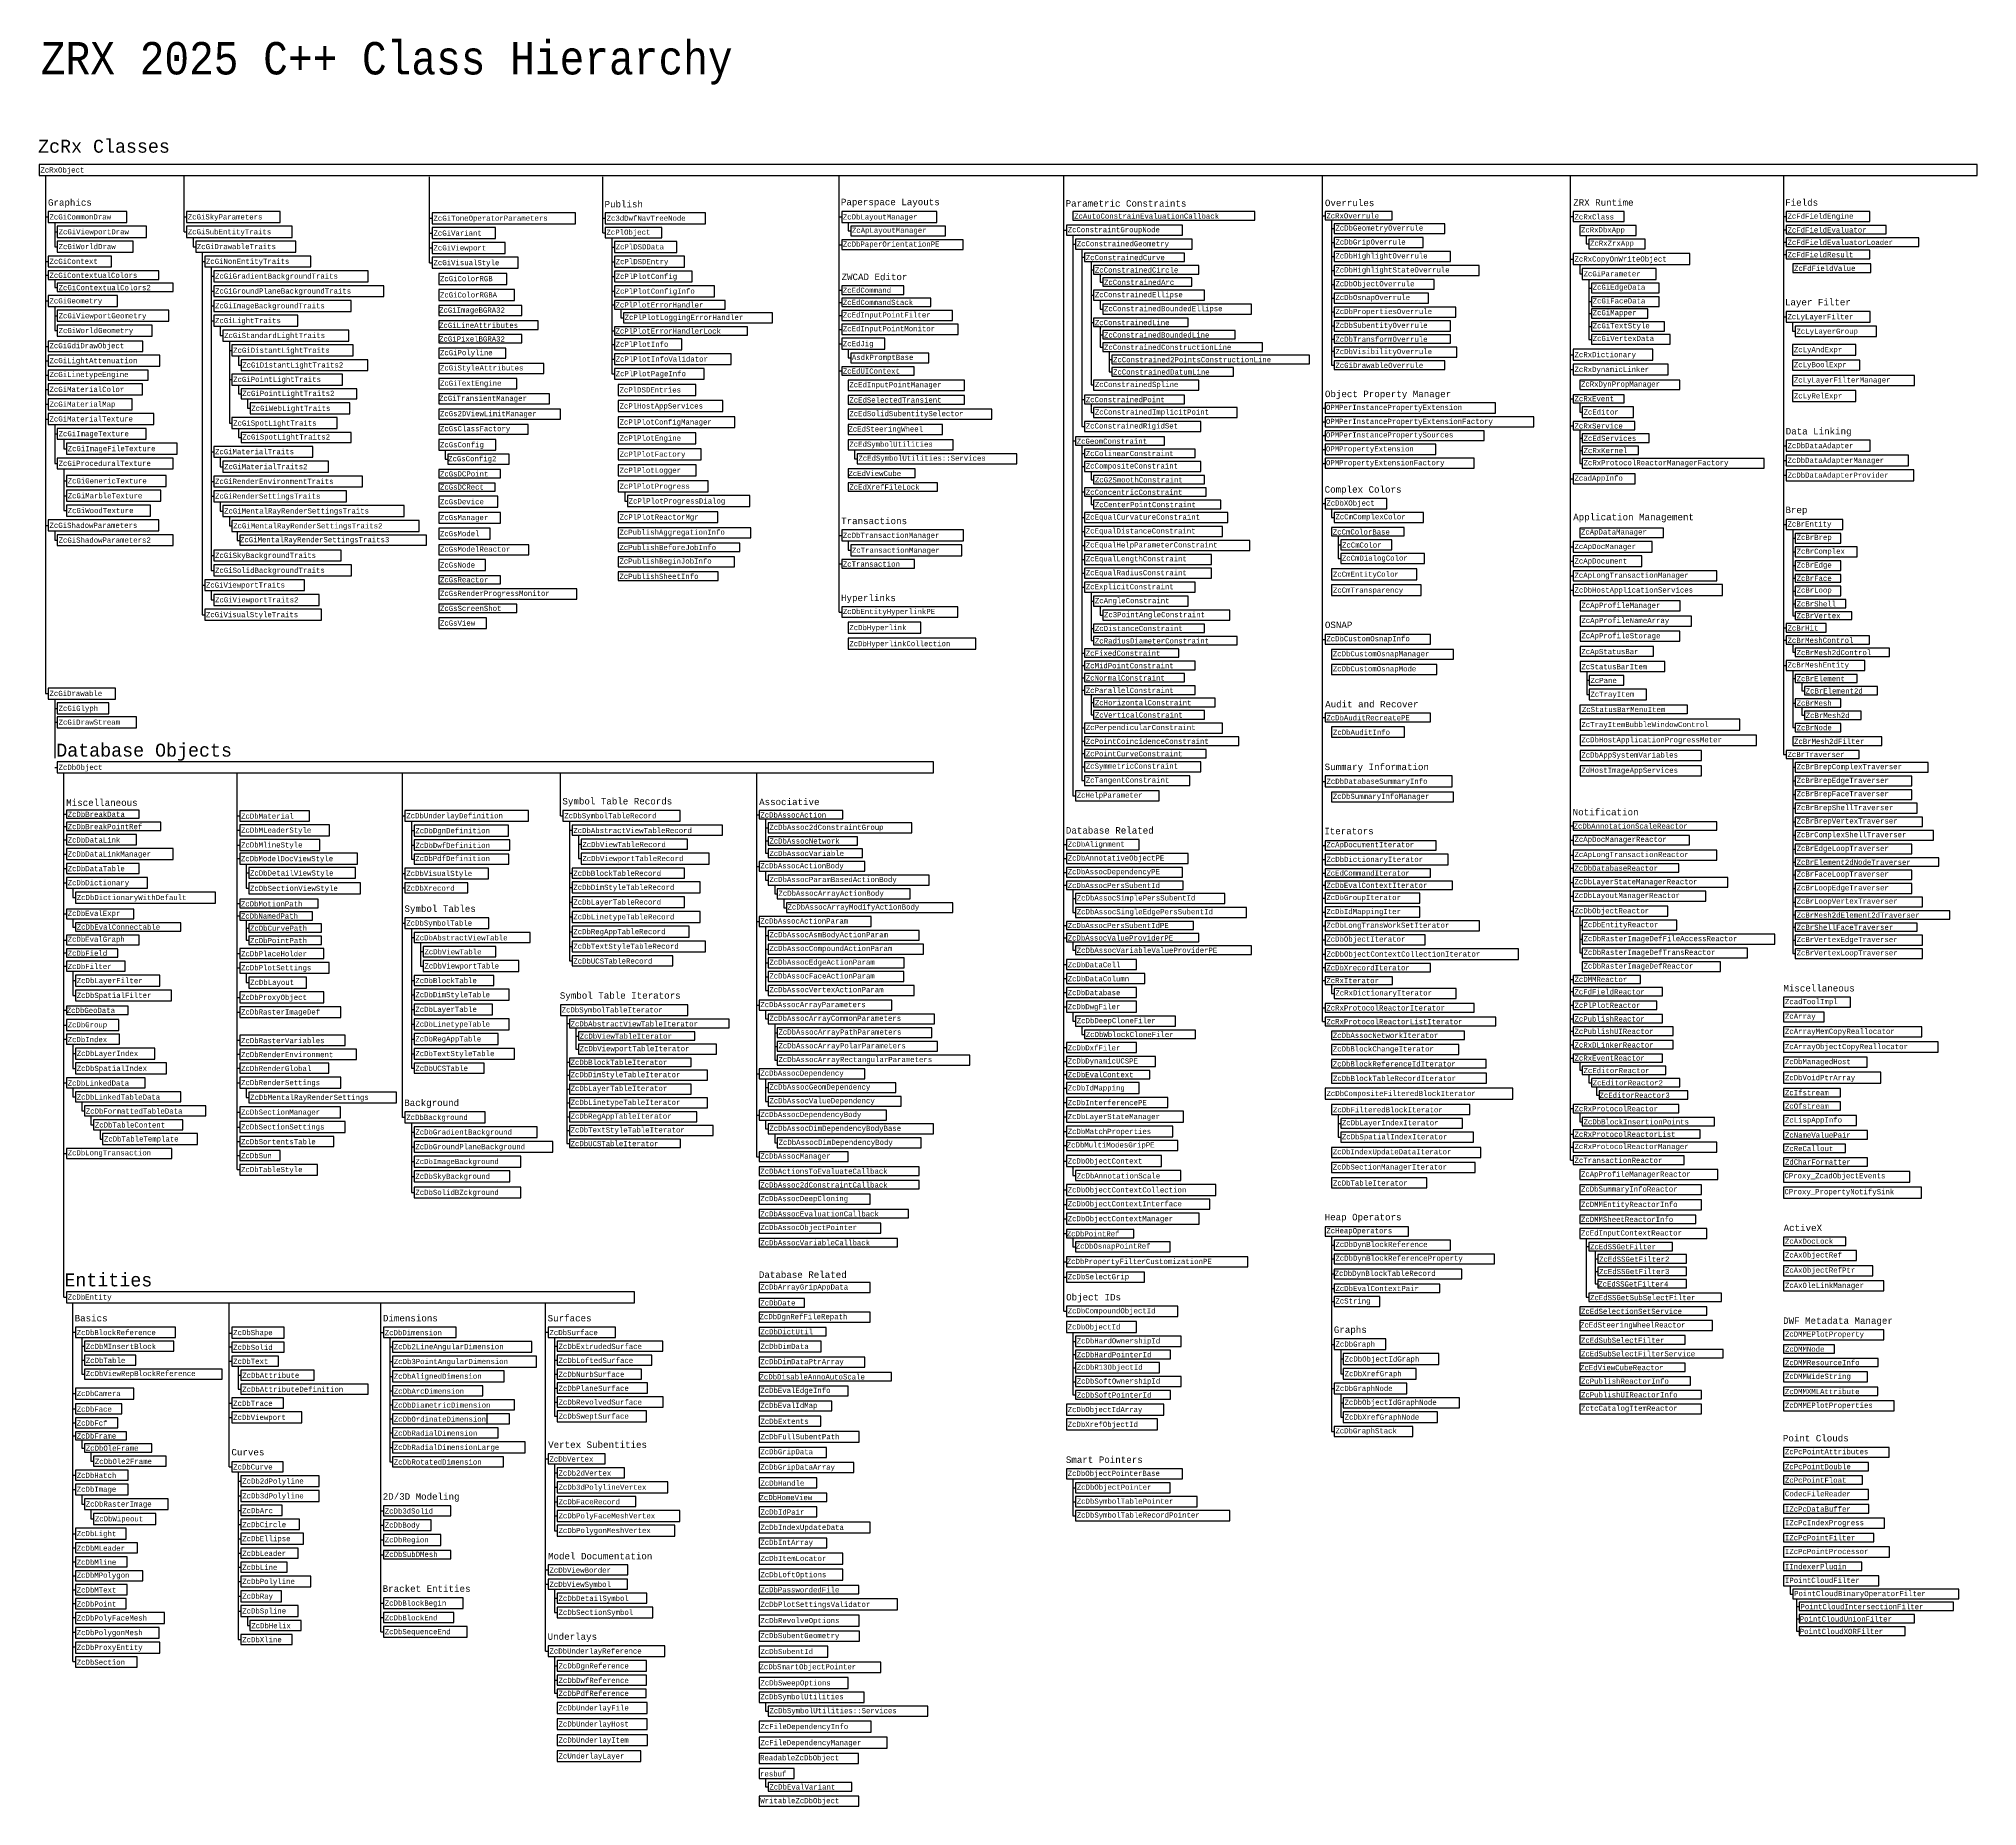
# Model space of a CAD drawing. Header units: millimetres. Extents: x 63 to 561, y 325 to 515.
# Drawn here: x 62.5 to 212.1, y 378.3 to 514.7 of the extents above; entities that cross this region are included whole.
import ezdxf

# ---------------------------------------------------------------- set-up
doc = ezdxf.new("R2010")
doc.units = ezdxf.units.MM
for name, color, linetype in [('Classes Map Frame', 7, 'Continuous'), ('Partial Supported', 2, 'Continuous'), ('Unmanaged classes', 3, 'Continuous'), ('Unmanaged classes with .NET Wrappers', 3, 'Continuous'), ('Unsupported', 252, 'Continuous')]:
    doc.layers.add(name, color=color, linetype=linetype)
doc.styles.add('Categories', font='consola.ttf', dxfattribs={"height": 0.5})
doc.styles.add('Headings', font='consola.ttf', dxfattribs={"height": 1})
doc.styles.get("Standard").update_dxf_attribs({"font": 'consola.ttf'})
doc.styles.add('Title', font='consola.ttf', dxfattribs={"width": 0.9})
doc.styles.add('Unmanaged', font='consola.ttf', dxfattribs={"height": 0.2})

msp = doc.modelspace()

# ---------------------------------------------------------------- linework, layer by layer
at = {"layer": 'Classes Map Frame'}
for p, q in [((63.04, 504.16), (63.04, 464.19)), ((73.72, 499.81), (73.72, 504.16)), ((124.27, 470.48), (124.27, 504.16)), ((141.61, 416.52), (141.61, 504.16)), ((161.58, 438.89), (161.58, 504.13)), ((180.72, 428.18), (180.72, 504.16)), ((197.16, 504.16), (197.16, 459.48)), ((92.67, 497.43), (92.67, 504.06)), ((106.03, 499.75), (106.03, 504.06)), ((63.04, 500.96), (63.24, 500.96)), ((63.74, 500.54), (63.74, 498.67)), ((63.74, 499.81), (63.94, 499.81)), ((73.72, 500.96), (73.92, 500.96)), ((73.72, 499.81), (73.92, 499.81)), ((92.67, 500.86), (92.87, 500.86)), ((92.67, 499.71), (92.87, 499.71)), ((106.03, 500.86), (106.23, 500.86)), ((106.03, 499.75), (106.23, 499.75)), ((124.27, 500.96), (124.47, 500.96)), ((124.97, 500.54), (124.97, 499.88)), ((124.97, 499.88), (125.17, 499.88)), ((141.61, 499.94), (141.81, 499.94)), ((161.58, 501.06), (161.78, 501.06)), ((162.28, 500.74), (162.28, 489.53)), ((162.28, 500.06), (162.48, 500.06)), ((180.72, 500.99), (180.92, 500.99)), ((197.16, 500.99), (197.36, 500.99)), ((197.16, 499.98), (197.36, 499.98)), ((63.74, 498.67), (63.94, 498.67)), ((74.42, 499.39), (74.42, 498.67)), ((74.42, 498.67), (74.62, 498.67)), ((75.12, 498.25), (75.12, 470.27)), ((92.67, 498.57), (92.87, 498.57)), ((106.73, 499.36), (106.73, 488.85)), ((106.73, 498.64), (106.93, 498.64)), ((124.27, 498.82), (124.47, 498.82)), ((142.31, 499.55), (142.31, 456.3)), ((142.31, 498.86), (142.51, 498.86)), ((143.01, 498.47), (143.01, 484.79)), ((162.28, 498.99), (162.48, 498.99)), ((181.92, 499.54), (181.92, 498.88)), ((181.92, 498.88), (182.12, 498.88)), ((197.16, 499.02), (197.36, 499.02)), ((63.04, 497.53), (63.24, 497.53)), ((75.12, 497.53), (75.32, 497.53)), ((75.82, 497.11), (75.82, 473.69)), ((92.67, 497.43), (92.87, 497.43)), ((106.73, 497.51), (106.93, 497.51)), ((143.01, 497.85), (143.21, 497.85)), ((143.71, 497.52), (143.71, 488)), ((143.71, 496.89), (143.91, 496.89)), ((162.28, 497.91), (162.48, 497.91)), ((162.28, 496.84), (162.48, 496.84)), ((180.72, 497.71), (180.92, 497.71)), ((181.42, 497.29), (181.42, 496.57)), ((197.16, 498.07), (197.36, 498.07)), ((63.04, 496.48), (63.24, 496.48)), ((63.74, 496.15), (63.74, 495.53)), ((63.74, 495.53), (63.94, 495.53)), ((75.82, 496.39), (76.02, 496.39)), ((75.82, 495.24), (76.02, 495.24)), ((106.73, 496.37), (106.93, 496.37)), ((106.73, 495.23), (106.93, 495.23)), ((124.27, 495.32), (124.47, 495.32)), ((144.41, 496.56), (144.41, 495.94)), ((144.41, 495.94), (144.61, 495.94)), ((162.28, 495.76), (162.48, 495.76)), ((181.42, 496.57), (181.62, 496.57)), ((182.12, 496.15), (182.12, 491.52)), ((182.12, 495.48), (182.32, 495.48)), ((63.04, 494.48), (63.24, 494.48)), ((63.74, 494.06), (63.74, 492.19)), ((75.82, 494.1), (76.02, 494.1)), ((106.73, 494.19), (106.93, 494.19)), ((107.43, 493.86), (107.43, 493.18)), ((124.27, 494.37), (124.47, 494.37)), ((143.71, 494.92), (143.91, 494.92)), ((144.41, 494.53), (144.41, 493.85)), ((144.41, 493.85), (144.61, 493.85)), ((162.28, 494.69), (162.48, 494.69)), ((182.12, 494.43), (182.32, 494.43)), ((63.74, 493.33), (63.94, 493.33)), ((63.74, 492.19), (63.94, 492.19)), ((75.82, 492.96), (76.02, 492.96)), ((76.52, 492.54), (76.52, 491.81)), ((106.73, 492.17), (106.93, 492.17)), ((107.43, 493.18), (107.63, 493.18)), ((124.27, 493.37), (124.47, 493.37)), ((124.27, 492.29), (124.47, 492.29)), ((143.71, 492.83), (143.91, 492.83)), ((144.41, 492.5), (144.41, 490.92)), ((162.28, 493.63), (162.48, 493.63)), ((162.28, 492.55), (162.48, 492.55)), ((182.12, 493.51), (182.32, 493.51)), ((182.12, 492.51), (182.32, 492.51)), ((197.15, 493.26), (197.35, 493.26)), ((197.85, 492.84), (197.85, 492.14)), ((63.04, 490.98), (63.24, 490.98)), ((76.52, 491.81), (76.72, 491.81)), ((77.22, 491.39), (77.22, 485.05)), ((77.22, 490.67), (77.42, 490.67)), ((106.73, 491.13), (106.93, 491.13)), ((124.27, 491.18), (124.47, 491.18)), ((124.97, 490.76), (124.97, 490.08)), ((144.41, 491.88), (144.61, 491.88)), ((144.41, 490.92), (144.61, 490.92)), ((162.28, 491.54), (162.48, 491.54)), ((182.12, 491.52), (182.32, 491.52)), ((197.85, 492.14), (198.05, 492.14)), ((63.04, 489.87), (63.24, 489.87)), ((77.92, 490.25), (77.92, 489.53)), ((77.92, 489.53), (78.12, 489.53)), ((106.73, 489.99), (106.93, 489.99)), ((124.97, 490.08), (125.17, 490.08)), ((145.11, 490.59), (145.11, 489.01)), ((145.11, 489.97), (145.31, 489.97)), ((162.28, 490.6), (162.48, 490.6)), ((162.28, 489.53), (162.48, 489.53)), ((180.72, 490.33), (180.92, 490.33)), ((180.72, 489.19), (180.92, 489.19)), ((63.04, 488.76), (63.24, 488.76)), ((77.22, 488.42), (77.42, 488.42)), ((77.92, 487.99), (77.92, 487.31)), ((106.73, 488.85), (106.93, 488.85)), ((124.27, 489.08), (124.47, 489.08)), ((143.71, 488), (143.91, 488)), ((145.11, 489.01), (145.31, 489.01)), ((63.04, 487.65), (63.24, 487.65)), ((63.04, 486.51), (63.24, 486.51)), ((77.92, 487.31), (78.12, 487.31)), ((78.62, 486.92), (78.62, 486.2)), ((78.62, 486.2), (78.82, 486.2)), ((143.01, 486.88), (143.21, 486.88)), ((143.71, 486.55), (143.71, 485.87)), ((161.58, 486.22), (161.78, 486.22)), ((180.72, 486.93), (180.92, 486.93)), ((181.42, 486.62), (181.42, 485.9)), ((63.04, 485.37), (63.24, 485.37)), ((63.74, 484.95), (63.74, 481.94)), ((77.22, 485.05), (77.42, 485.05)), ((143.01, 484.79), (143.21, 484.79)), ((143.71, 485.87), (143.91, 485.87)), ((161.58, 485.15), (161.78, 485.15)), ((180.72, 484.85), (180.92, 484.85)), ((181.42, 485.9), (181.62, 485.9)), ((63.74, 484.23), (63.94, 484.23)), ((64.44, 483.81), (64.44, 483.08)), ((77.92, 484.63), (77.92, 483.95)), ((77.92, 483.95), (78.12, 483.95)), ((142.31, 483.68), (142.51, 483.68)), ((143.01, 483.35), (143.01, 457.47)), ((161.58, 484.09), (161.78, 484.09)), ((181.42, 484.53), (181.42, 481.95)), ((181.42, 483.9), (181.62, 483.9)), ((197.16, 483.31), (197.36, 483.31)), ((63.74, 481.94), (63.94, 481.94)), ((64.44, 483.08), (64.64, 483.08)), ((75.82, 482.84), (76.02, 482.84)), ((76.52, 482.42), (76.52, 481.69)), ((76.52, 481.69), (76.72, 481.69)), ((93.87, 482.96), (93.87, 482.27)), ((93.87, 482.27), (94.07, 482.27)), ((125.47, 482.99), (125.47, 482.31)), ((125.47, 482.31), (125.67, 482.31)), ((143.01, 482.72), (143.21, 482.72)), ((143.01, 481.71), (143.21, 481.71)), ((161.58, 483.03), (161.78, 483.03)), ((161.58, 481.95), (161.78, 481.95)), ((181.42, 482.95), (181.62, 482.95)), ((181.42, 481.95), (181.62, 481.95)), ((197.16, 482.17), (197.36, 482.17)), ((64.44, 481.52), (64.44, 478.3)), ((64.44, 480.59), (64.64, 480.59)), ((75.82, 480.55), (76.02, 480.55)), ((143.71, 481.32), (143.71, 480.69)), ((143.71, 480.69), (143.91, 480.69)), ((180.72, 480.76), (180.92, 480.76)), ((197.16, 481.03), (197.36, 481.03)), ((64.44, 479.44), (64.64, 479.44)), ((75.82, 479.41), (76.02, 479.41)), ((76.52, 478.99), (76.52, 478.27)), ((107.73, 479.76), (107.73, 479.04)), ((107.73, 479.04), (107.93, 479.04)), ((143.01, 479.74), (143.21, 479.74)), ((143.71, 479.41), (143.71, 478.78)), ((143.71, 478.78), (143.91, 478.78)), ((143.71, 478.78), (143.91, 478.78)), ((161.58, 478.84), (161.78, 478.84)), ((64.44, 478.3), (64.64, 478.3)), ((76.52, 478.27), (76.72, 478.27)), ((77.22, 477.84), (77.22, 477.12)), ((143.01, 477.77), (143.21, 477.77)), ((162.28, 478.45), (162.28, 477.77)), ((162.28, 477.77), (162.48, 477.77)), ((197.16, 477.22), (197.36, 477.22)), ((63.04, 477.16), (63.24, 477.16)), ((63.74, 476.74), (63.74, 476.02)), ((63.74, 476.02), (63.94, 476.02)), ((77.22, 477.12), (77.42, 477.12)), ((77.82, 476.7), (77.82, 476.01)), ((77.82, 476.01), (78.02, 476.01)), ((124.27, 476.39), (124.47, 476.39)), ((124.97, 475.97), (124.97, 475.24)), ((143.01, 476.69), (143.21, 476.69)), ((162.78, 476.35), (162.78, 474.6)), ((197.86, 476.84), (197.86, 470.19)), ((197.86, 476.17), (198.06, 476.17)), ((75.82, 474.84), (76.02, 474.84)), ((124.27, 474.2), (124.47, 474.2)), ((124.97, 475.24), (125.17, 475.24)), ((143.01, 475.62), (143.21, 475.62)), ((143.01, 474.54), (143.21, 474.54)), ((162.78, 475.67), (162.98, 475.67)), ((162.78, 474.6), (162.98, 474.6)), ((180.72, 475.52), (180.92, 475.52)), ((180.72, 474.4), (180.92, 474.4)), ((197.86, 475.12), (198.06, 475.12)), ((75.82, 473.69), (76.02, 473.69)), ((143.01, 473.47), (143.21, 473.47)), ((180.72, 473.28), (180.92, 473.28)), ((197.86, 474.06), (198.06, 474.06)), ((197.86, 473.08), (198.06, 473.08)), ((75.12, 472.55), (75.32, 472.55)), ((75.82, 472.13), (75.82, 471.41)), ((75.82, 471.41), (76.02, 471.41)), ((143.01, 472.39), (143.21, 472.39)), ((143.71, 472), (143.71, 468.27)), ((143.71, 471.31), (143.91, 471.31)), ((180.72, 472.17), (180.92, 472.17)), ((197.86, 472.1), (198.06, 472.1)), ((75.12, 470.27), (75.32, 470.27)), ((124.27, 470.48), (124.47, 470.48)), ((144.41, 470.93), (144.41, 470.24)), ((144.41, 470.24), (144.61, 470.24)), ((197.86, 471.12), (198.06, 471.12)), ((197.86, 470.19), (198.06, 470.19)), ((143.71, 469.22), (143.91, 469.22)), ((143.71, 468.27), (143.91, 468.27)), ((161.58, 468.37), (161.78, 468.37)), ((197.16, 469.26), (197.36, 469.26)), ((197.16, 468.31), (197.36, 468.31)), ((143.01, 467.31), (143.21, 467.31)), ((197.86, 467.99), (197.86, 467.37)), ((197.86, 467.37), (198.06, 467.37)), ((143.01, 466.36), (143.21, 466.36)), ((143.01, 465.41), (143.21, 465.41)), ((181.96, 465.89), (181.96, 464.12)), ((197.16, 466.35), (197.36, 466.35)), ((197.86, 465.97), (197.86, 461.56)), ((197.86, 465.35), (198.06, 465.35)), ((63.04, 464.19), (63.24, 464.19)), ((63.74, 463.76), (63.74, 459.2)), ((143.01, 464.45), (143.21, 464.45)), ((143.71, 464.12), (143.71, 462.54)), ((181.96, 465.21), (182.16, 465.21)), ((181.96, 464.12), (182.16, 464.12)), ((198.56, 465.03), (198.56, 464.4)), ((198.56, 464.4), (198.76, 464.4)), ((63.74, 463.04), (63.94, 463.04)), ((143.71, 463.5), (143.91, 463.5)), ((143.71, 462.54), (143.91, 462.54)), ((161.58, 462.34), (161.78, 462.34)), ((197.86, 463.45), (198.06, 463.45)), ((198.56, 463.13), (198.56, 462.51)), ((198.56, 462.51), (198.76, 462.51)), ((63.74, 461.97), (63.94, 461.97)), ((143.01, 461.53), (143.21, 461.53)), ((197.86, 461.56), (198.06, 461.56)), ((143.01, 460.51), (143.21, 460.51)), ((143.01, 459.56), (143.21, 459.56)), ((197.16, 459.48), (197.36, 459.48)), ((63.74, 458.49), (63.94, 458.49)), ((64.44, 417.61), (64.44, 458.07)), ((77.82, 427.45), (77.82, 458.07)), ((90.57, 431.48), (90.57, 458.07)), ((102.76, 454.75), (102.76, 458.07)), ((117.9, 458.07), (117.9, 428.45)), ((143.01, 458.54), (143.21, 458.54)), ((197.86, 459.18), (197.86, 444.12)), ((197.86, 458.5), (198.06, 458.5)), ((142.31, 456.3), (142.51, 456.3)), ((143.01, 457.47), (143.21, 457.47)), ((161.58, 457.41), (161.78, 457.41)), ((197.86, 457.44), (198.06, 457.44)), ((197.86, 456.39), (198.06, 456.39)), ((64.44, 454.88), (64.64, 454.88)), ((90.57, 454.75), (90.77, 454.75)), ((102.76, 454.75), (102.96, 454.75)), ((117.9, 454.84), (118.1, 454.84)), ((197.86, 455.34), (198.06, 455.34)), ((64.44, 453.93), (64.64, 453.93)), ((77.82, 454.75), (78.02, 454.75)), ((77.82, 453.64), (78.02, 453.64)), ((91.27, 454.33), (91.27, 451.41)), ((91.27, 453.61), (91.47, 453.61)), ((103.46, 454.33), (103.46, 443.57)), ((103.46, 453.64), (103.66, 453.64)), ((118.6, 454.51), (118.6, 451.87)), ((118.6, 453.82), (118.8, 453.82)), ((180.72, 453.97), (180.92, 453.97)), ((197.86, 454.3), (198.06, 454.3)), ((64.44, 452.91), (64.64, 452.91)), ((64.44, 451.8), (64.64, 451.8)), ((77.82, 452.5), (78.02, 452.5)), ((91.27, 452.49), (91.47, 452.49)), ((104.16, 453.25), (104.16, 451.45)), ((104.16, 452.56), (104.36, 452.56)), ((118.6, 452.82), (118.8, 452.82)), ((118.6, 451.87), (118.8, 451.87)), ((141.61, 452.53), (141.81, 452.53)), ((161.58, 452.47), (161.78, 452.47)), ((180.72, 452.88), (180.92, 452.88)), ((197.86, 453.25), (198.06, 453.25)), ((197.86, 452.19), (198.06, 452.19)), ((64.44, 450.69), (64.64, 450.69)), ((77.82, 451.46), (78.02, 451.46)), ((78.52, 451.03), (78.52, 449.17)), ((78.52, 450.35), (78.72, 450.35)), ((90.57, 450.3), (90.77, 450.3)), ((91.27, 451.41), (91.47, 451.41)), ((91.27, 451.41), (91.47, 451.41)), ((103.46, 450.34), (103.66, 450.34)), ((104.16, 451.45), (104.36, 451.45)), ((117.9, 450.85), (118.1, 450.85)), ((118.6, 450.47), (118.6, 449.79)), ((141.61, 451.45), (141.81, 451.45)), ((141.61, 450.39), (141.81, 450.39)), ((161.58, 451.38), (161.78, 451.38)), ((161.58, 450.34), (161.78, 450.34)), ((180.72, 451.72), (180.92, 451.72)), ((180.72, 450.72), (180.92, 450.72)), ((197.86, 451.18), (198.06, 451.18)), ((64.44, 449.58), (64.64, 449.58)), ((65.14, 449.16), (65.14, 448.44)), ((78.52, 449.17), (78.72, 449.17)), ((90.57, 449.19), (90.77, 449.19)), ((103.46, 449.23), (103.66, 449.23)), ((118.6, 449.79), (118.8, 449.79)), ((119.3, 449.41), (119.3, 448.73)), ((141.61, 449.39), (141.81, 449.39)), ((142.31, 449.07), (142.31, 447.3)), ((161.58, 449.4), (161.78, 449.4)), ((180.72, 449.62), (180.92, 449.62)), ((197.86, 450.19), (198.06, 450.19)), ((197.86, 449.15), (198.06, 449.15)), ((65.14, 448.44), (65.34, 448.44)), ((77.82, 447.98), (78.02, 447.98)), ((103.46, 448.09), (103.66, 448.09)), ((119.3, 448.73), (119.5, 448.73)), ((120, 448.34), (120, 447.66)), ((120, 447.66), (120.2, 447.66)), ((142.31, 448.38), (142.51, 448.38)), ((142.31, 447.3), (142.51, 447.3)), ((161.58, 448.4), (161.78, 448.4)), ((161.58, 447.33), (161.78, 447.33)), ((180.72, 448.55), (180.92, 448.55)), ((180.72, 447.39), (180.92, 447.39)), ((197.86, 448.1), (198.06, 448.1)), ((64.44, 447.18), (64.64, 447.18)), ((65.14, 446.8), (65.14, 446.17)), ((65.14, 446.17), (65.34, 446.17)), ((77.82, 447.03), (78.02, 447.03)), ((78.52, 446.71), (78.52, 445.15)), ((78.52, 446.09), (78.72, 446.09)), ((90.57, 446.47), (90.77, 446.47)), ((91.27, 446.05), (91.27, 435.29)), ((103.46, 446.95), (103.66, 446.95)), ((103.46, 445.81), (103.66, 445.81)), ((117.9, 446.6), (118.1, 446.6)), ((118.6, 446.21), (118.6, 441.28)), ((141.61, 446.29), (141.81, 446.29)), ((161.58, 446.26), (161.78, 446.26)), ((181.42, 447), (181.42, 444.17)), ((181.42, 446.31), (181.62, 446.31)), ((197.86, 447.11), (198.06, 447.11)), ((197.86, 446.16), (198.06, 446.16)), ((64.44, 445.17), (64.64, 445.17)), ((78.52, 445.15), (78.72, 445.15)), ((91.27, 445.36), (91.47, 445.36)), ((91.97, 444.97), (91.97, 443.16)), ((103.46, 444.67), (103.66, 444.67)), ((118.6, 445.53), (118.8, 445.53)), ((118.6, 444.47), (118.8, 444.47)), ((141.61, 445.35), (141.81, 445.35)), ((142.31, 445.02), (142.31, 444.39)), ((142.31, 444.39), (142.51, 444.39)), ((161.58, 445.19), (161.78, 445.19)), ((181.42, 445.24), (181.62, 445.24)), ((197.86, 445.16), (198.06, 445.16)), ((64.44, 444.17), (64.64, 444.17)), ((64.44, 443.15), (64.64, 443.15)), ((77.82, 444.13), (78.02, 444.13)), ((77.82, 443.02), (78.02, 443.02)), ((91.97, 444.28), (92.17, 444.28)), ((91.97, 443.16), (92.17, 443.16)), ((103.46, 443.57), (103.66, 443.57)), ((118.6, 443.41), (118.8, 443.41)), ((141.61, 443.28), (141.81, 443.28)), ((161.58, 444.08), (161.78, 444.08)), ((161.58, 443.04), (161.78, 443.04)), ((181.42, 444.17), (181.62, 444.17)), ((197.86, 444.12), (198.06, 444.12)), ((65.14, 442.76), (65.14, 440.89)), ((65.14, 442.04), (65.34, 442.04)), ((78.52, 442.6), (78.52, 441.88)), ((78.52, 441.88), (78.72, 441.88)), ((91.27, 442.05), (91.47, 442.05)), ((118.6, 442.34), (118.8, 442.34)), ((141.61, 442.2), (141.81, 442.2)), ((161.58, 442.04), (161.78, 442.04)), ((162.28, 441.73), (162.28, 441.04)), ((180.72, 442.12), (180.92, 442.12)), ((180.72, 442.12), (180.92, 442.12)), ((180.72, 442.12), (180.92, 442.12)), ((65.14, 440.89), (65.34, 440.89)), ((77.82, 440.74), (78.02, 440.74)), ((91.27, 440.95), (91.47, 440.95)), ((91.27, 439.81), (91.47, 439.81)), ((117.9, 440.15), (118.1, 440.15)), ((118.6, 441.28), (118.8, 441.28)), ((141.61, 441.13), (141.81, 441.13)), ((141.61, 440.02), (141.81, 440.02)), ((161.58, 439.93), (161.78, 439.93)), ((162.28, 441.04), (162.48, 441.04)), ((180.72, 441.19), (180.92, 441.19)), ((180.72, 440.14), (180.92, 440.14)), ((64.44, 439.75), (64.64, 439.75)), ((64.44, 438.61), (64.64, 438.61)), ((77.82, 439.6), (78.02, 439.6)), ((91.27, 438.67), (91.47, 438.67)), ((103.26, 439.35), (103.26, 429.47)), ((103.26, 438.72), (103.46, 438.72)), ((103.96, 438.39), (103.96, 436.75)), ((118.6, 439.76), (118.6, 439.08)), ((118.6, 439.08), (118.8, 439.08)), ((119.3, 438.7), (119.3, 435.9)), ((142.31, 439.6), (142.31, 438.91)), ((142.31, 438.91), (142.51, 438.91)), ((143.01, 438.52), (143.01, 437.89)), ((161.58, 438.89), (161.78, 438.89)), ((180.72, 439.09), (180.92, 439.09)), ((64.44, 437.51), (64.64, 437.51)), ((65.14, 437.12), (65.14, 435.26)), ((77.82, 437.43), (78.02, 437.43)), ((91.27, 437.53), (91.47, 437.53)), ((103.96, 437.76), (104.16, 437.76)), ((119.3, 438.02), (119.5, 438.02)), ((119.3, 436.96), (119.5, 436.96)), ((141.61, 436.88), (141.81, 436.88)), ((143.01, 437.89), (143.21, 437.89)), ((180.72, 438.14), (180.92, 438.14)), ((180.72, 437.08), (180.92, 437.08)), ((65.14, 436.4), (65.34, 436.4)), ((77.82, 436.35), (78.02, 436.35)), ((91.27, 436.39), (91.47, 436.39)), ((103.26, 435.74), (103.46, 435.74)), ((103.96, 436.75), (104.16, 436.75)), ((119.3, 435.9), (119.5, 435.9)), ((141.61, 435.8), (141.81, 435.8)), ((180.72, 436.05), (180.92, 436.05)), ((181.42, 435.74), (181.42, 435.12)), ((64.44, 434.15), (64.64, 434.15)), ((65.14, 435.26), (65.34, 435.26)), ((77.82, 435.27), (78.02, 435.27)), ((77.82, 434.16), (78.02, 434.16)), ((91.27, 435.29), (91.47, 435.29)), ((103.26, 434.73), (103.46, 434.73)), ((117.9, 434.84), (118.1, 434.84)), ((118.6, 434.46), (118.6, 432.72)), ((141.61, 434.79), (141.81, 434.79)), ((181.42, 435.12), (181.62, 435.12)), ((182.12, 434.79), (182.12, 434.16)), ((182.12, 434.16), (182.32, 434.16)), ((182.72, 433.83), (182.72, 433.21)), ((65.14, 433.76), (65.14, 433.07)), ((65.14, 433.07), (65.34, 433.07)), ((65.84, 432.68), (65.84, 431.99)), ((78.52, 433.74), (78.52, 433.02)), ((78.52, 433.02), (78.72, 433.02)), ((103.26, 433.66), (103.46, 433.66)), ((103.26, 432.6), (103.46, 432.6)), ((118.6, 433.78), (118.8, 433.78)), ((118.6, 432.72), (118.8, 432.72)), ((141.61, 433.75), (141.81, 433.75)), ((141.61, 432.64), (141.81, 432.64)), ((182.72, 433.21), (182.92, 433.21)), ((65.84, 431.99), (66.04, 431.99)), ((66.54, 431.6), (66.54, 430.91)), ((66.54, 430.91), (66.74, 430.91)), ((77.82, 431.88), (78.02, 431.88)), ((90.77, 431.48), (90.57, 431.48)), ((91.27, 431.06), (91.27, 425.69)), ((103.26, 431.53), (103.46, 431.53)), ((117.9, 431.66), (118.1, 431.66)), ((118.6, 431.28), (118.6, 430.59)), ((141.61, 431.53), (141.81, 431.53)), ((162.78, 431.7), (162.78, 429.95)), ((162.78, 431.02), (162.98, 431.02)), ((180.72, 432.16), (180.92, 432.16)), ((181.42, 431.84), (181.42, 431.15)), ((181.42, 431.15), (181.62, 431.15)), ((67.24, 430.53), (67.24, 429.81)), ((67.24, 429.81), (67.44, 429.81)), ((77.82, 430.74), (78.02, 430.74)), ((77.82, 429.63), (78.02, 429.63)), ((91.27, 430.34), (91.47, 430.34)), ((103.26, 430.47), (103.46, 430.47)), ((103.26, 429.47), (103.46, 429.47)), ((118.6, 430.59), (118.8, 430.59)), ((119.3, 430.21), (119.3, 429.52)), ((119.3, 429.52), (119.5, 429.52)), ((119.3, 429.52), (119.5, 429.52)), ((141.61, 430.39), (141.81, 430.39)), ((162.78, 429.95), (162.98, 429.95)), ((180.72, 430.2), (180.92, 430.2)), ((64.44, 428.7), (64.64, 428.7)), ((77.82, 428.55), (78.02, 428.55)), ((91.27, 429.2), (91.47, 429.2)), ((91.27, 428.07), (91.47, 428.07)), ((117.9, 428.45), (118.1, 428.45)), ((141.61, 429.32), (141.81, 429.32)), ((141.61, 428.11), (141.81, 428.11)), ((180.72, 429.19), (180.92, 429.19)), ((180.72, 428.18), (180.92, 428.18)), ((77.82, 427.45), (78.02, 427.45)), ((91.27, 426.93), (91.47, 426.93)), ((142.31, 427.69), (142.31, 427)), ((142.31, 427), (142.51, 427)), ((91.27, 425.69), (91.47, 425.69)), ((141.61, 425.88), (141.81, 425.88)), ((141.61, 424.77), (141.81, 424.77)), ((141.61, 423.66), (141.81, 423.66)), ((141.61, 422.52), (141.81, 422.52)), ((142.31, 422.19), (142.31, 421.5)), ((162.28, 422.31), (162.28, 407.25)), ((181.92, 422.14), (181.92, 417.6)), ((142.31, 421.5), (142.51, 421.5)), ((162.28, 421.62), (162.48, 421.62)), ((162.28, 420.56), (162.48, 420.56)), ((181.92, 421.51), (182.12, 421.51)), ((182.62, 421.19), (182.62, 418.65)), ((182.62, 420.56), (182.82, 420.56)), ((141.61, 420.33), (141.81, 420.33)), ((141.61, 419.15), (141.81, 419.15)), ((162.28, 419.4), (162.48, 419.4)), ((182.62, 419.6), (182.82, 419.6)), ((64.44, 417.61), (64.64, 417.61)), ((162.28, 418.29), (162.48, 418.29)), ((181.92, 417.6), (182.12, 417.6)), ((182.62, 418.65), (182.82, 418.65)), ((65.14, 389.49), (65.14, 417.18)), ((77.21, 404.52), (77.21, 417.18)), ((88.91, 391.78), (88.91, 417.18)), ((101.62, 390.3), (101.62, 417.18)), ((141.61, 416.52), (141.81, 416.52)), ((141.61, 416.52), (141.81, 416.52)), ((162.28, 417.28), (162.48, 417.28)), ((65.14, 414.9), (65.34, 414.9)), ((65.84, 414.51), (65.84, 411.67)), ((77.21, 414.82), (77.41, 414.82)), ((88.91, 414.89), (89.11, 414.89)), ((89.61, 414.5), (89.61, 404.91)), ((101.62, 414.9), (101.82, 414.9)), ((102.32, 414.51), (102.32, 408.42)), ((142.31, 414.89), (142.31, 410.08)), ((65.84, 413.82), (66.04, 413.82)), ((77.21, 413.79), (77.41, 413.79)), ((89.61, 413.78), (89.81, 413.78)), ((102.32, 413.82), (102.52, 413.82)), ((142.31, 414.2), (142.51, 414.2)), ((142.31, 413.18), (142.51, 413.18)), ((162.28, 413.97), (162.48, 413.97)), ((162.98, 413.56), (162.98, 411.7)), ((65.84, 412.75), (66.04, 412.75)), ((65.84, 411.67), (66.04, 411.67)), ((77.21, 412.68), (77.41, 412.68)), ((77.91, 412.29), (77.91, 410.52)), ((77.91, 411.6), (78.11, 411.6)), ((89.61, 412.64), (89.81, 412.64)), ((89.61, 411.5), (89.81, 411.5)), ((102.32, 412.75), (102.52, 412.75)), ((102.32, 411.67), (102.52, 411.67)), ((142.31, 412.17), (142.51, 412.17)), ((162.98, 412.84), (163.18, 412.84)), ((162.98, 411.7), (163.18, 411.7)), ((65.14, 410.17), (65.34, 410.17)), ((77.91, 410.52), (78.11, 410.52)), ((89.61, 410.38), (89.81, 410.38)), ((102.32, 410.6), (102.52, 410.6)), ((142.31, 411.09), (142.51, 411.09)), ((142.31, 410.08), (142.51, 410.08)), ((162.28, 410.56), (162.48, 410.56)), ((162.98, 410.14), (162.98, 408.35)), ((65.14, 408.99), (65.34, 408.99)), ((77.21, 409.44), (77.41, 409.44)), ((89.61, 409.3), (89.81, 409.3)), ((102.32, 409.52), (102.52, 409.52)), ((102.32, 408.42), (102.52, 408.42)), ((162.98, 409.46), (163.18, 409.46)), ((65.14, 407.91), (65.34, 407.91)), ((65.14, 406.91), (65.34, 406.91)), ((77.21, 408.33), (77.41, 408.33)), ((89.61, 408.22), (89.81, 408.22)), ((89.61, 407.14), (89.81, 407.14)), ((162.28, 407.25), (162.48, 407.25)), ((162.98, 408.35), (163.18, 408.35)), ((65.84, 406.59), (65.84, 405.97)), ((65.84, 405.97), (66.04, 405.97)), ((66.54, 405.65), (66.54, 404.96)), ((89.61, 406.02), (89.81, 406.02)), ((66.54, 404.96), (66.74, 404.96)), ((77.21, 404.52), (77.41, 404.52)), ((77.91, 404.13), (77.91, 391.2)), ((89.61, 404.91), (89.81, 404.91)), ((101.62, 405.13), (101.82, 405.13)), ((102.32, 404.75), (102.32, 399.59)), ((102.32, 404.06), (102.52, 404.06)), ((65.14, 403.88), (65.34, 403.88)), ((65.14, 402.77), (65.34, 402.77)), ((77.91, 403.41), (78.11, 403.41)), ((102.32, 402.94), (102.52, 402.94)), ((142.31, 403.59), (142.31, 400.75)), ((142.31, 402.9), (142.51, 402.9)), ((65.84, 402.36), (65.84, 401.64)), ((65.84, 401.64), (66.04, 401.64)), ((66.54, 401.22), (66.54, 400.5)), ((77.91, 402.27), (78.11, 402.27)), ((77.91, 401.16), (78.11, 401.16)), ((88.91, 401.13), (89.11, 401.13)), ((102.32, 401.83), (102.52, 401.83)), ((142.31, 401.83), (142.51, 401.83)), ((66.54, 400.5), (66.74, 400.5)), ((77.91, 400.08), (78.11, 400.08)), ((88.91, 400.02), (89.11, 400.02)), ((102.32, 400.73), (102.52, 400.73)), ((102.32, 399.59), (102.52, 399.59)), ((142.31, 400.75), (142.51, 400.75)), ((65.14, 399.36), (65.34, 399.36)), ((65.14, 398.26), (65.34, 398.26)), ((77.91, 398.97), (78.11, 398.97)), ((88.91, 398.88), (89.11, 398.88)), ((65.14, 397.18), (65.34, 397.18)), ((77.91, 397.86), (78.11, 397.86)), ((77.91, 396.78), (78.11, 396.78)), ((88.91, 397.74), (89.11, 397.74)), ((101.62, 396.57), (101.82, 396.57)), ((65.14, 396.11), (65.34, 396.11)), ((65.14, 395.04), (65.34, 395.04)), ((77.91, 395.67), (78.11, 395.67)), ((101.62, 395.47), (101.82, 395.47)), ((102.32, 395.08), (102.32, 393.28)), ((197.66, 395.33), (197.66, 394.7)), ((65.14, 393.96), (65.34, 393.96)), ((77.91, 394.53), (78.11, 394.53)), ((88.91, 394), (89.11, 394)), ((102.32, 394.39), (102.52, 394.39)), ((197.66, 394.7), (197.86, 394.7)), ((198.16, 394.33), (198.16, 391.84)), ((198.16, 393.75), (198.36, 393.75)), ((65.14, 392.88), (65.34, 392.88)), ((77.91, 393.39), (78.11, 393.39)), ((78.61, 392.97), (78.61, 392.28)), ((78.61, 392.28), (78.81, 392.28)), ((88.91, 392.89), (89.11, 392.89)), ((102.32, 393.28), (102.52, 393.28)), ((198.16, 392.79), (198.36, 392.79)), ((65.14, 391.77), (65.34, 391.77)), ((65.14, 390.63), (65.34, 390.63)), ((77.91, 391.2), (78.11, 391.2)), ((88.91, 391.78), (89.11, 391.78)), ((198.16, 391.84), (198.36, 391.84)), ((65.14, 389.49), (65.34, 389.49)), ((101.62, 390.3), (101.82, 390.3)), ((102.32, 389.88), (102.32, 387.05)), ((102.32, 389.16), (102.52, 389.16)), ((102.32, 388.06), (102.52, 388.06)), ((102.32, 387.05), (102.52, 387.05)), ((102.32, 387.05), (102.52, 387.05)), ((118.6, 386.34), (118.6, 385.66)), ((118.6, 385.66), (118.8, 385.66)), ((118.6, 380.46), (118.6, 379.83)), ((118.6, 379.83), (118.8, 379.83))]:
    msp.add_line(p, q, dxfattribs=at)
for points in [[(62.54, 505), (62.54, 504.16), (212.09, 504.16), (212.1, 505)], [(63.24, 501.38), (63.24, 500.54), (69.3, 500.54), (69.3, 501.38)], [(73.92, 501.38), (73.92, 500.54), (81.15, 500.54), (81.15, 501.38)], [(92.87, 501.28), (92.87, 500.44), (103.94, 500.44), (103.94, 501.28)], [(106.23, 501.28), (106.23, 500.44), (113.96, 500.44), (113.96, 501.28)], [(124.47, 501.38), (124.47, 500.54), (131.8, 500.54), (131.8, 501.38)], [(142.31, 501.38), (142.31, 500.72), (156.35, 500.72), (156.35, 501.38)], [(161.78, 501.38), (161.78, 500.74), (166.96, 500.74), (166.96, 501.38)], [(180.92, 501.38), (180.92, 500.6), (184.85, 500.6), (184.85, 501.38)], [(197.36, 501.38), (197.36, 500.6), (203.8, 500.6), (203.8, 501.38)], [(63.94, 500.24), (63.94, 499.39), (70.82, 499.39), (70.82, 500.24)], [(73.92, 500.24), (73.92, 499.39), (82.06, 499.39), (82.06, 500.24)], [(92.87, 500.14), (92.87, 499.29), (97.75, 499.29), (97.75, 500.14)], [(106.23, 500.14), (106.23, 499.36), (110.58, 499.36), (110.58, 500.14)], [(125.17, 500.24), (125.17, 499.51), (132.47, 499.51), (132.47, 500.24)], [(141.81, 500.32), (141.81, 499.55), (150.78, 499.55), (150.78, 500.32)], [(162.48, 500.44), (162.48, 499.68), (171.02, 499.68), (171.02, 500.44)], [(181.42, 500.3), (181.42, 499.54), (185.78, 499.54), (185.78, 500.3)], [(197.36, 500.3), (197.36, 499.65), (205.08, 499.65), (205.08, 500.3)], [(63.94, 499.09), (63.94, 498.25), (69.79, 498.25), (69.79, 499.09)], [(74.62, 499.09), (74.62, 498.25), (82.34, 498.25), (82.34, 499.09)], [(92.87, 498.99), (92.87, 498.15), (98.49, 498.15), (98.49, 498.99)], [(106.93, 499.06), (106.93, 498.23), (111.76, 498.23), (111.76, 499.06)], [(124.47, 499.21), (124.47, 498.44), (133.85, 498.44), (133.85, 499.21)], [(142.51, 499.25), (142.51, 498.47), (151.51, 498.47), (151.51, 499.25)], [(143.21, 498.17), (143.21, 497.52), (150.92, 497.52), (150.92, 498.17)], [(162.48, 499.38), (162.48, 498.6), (169.34, 498.6), (169.34, 499.38)], [(162.48, 498.3), (162.48, 497.53), (171.44, 497.53), (171.44, 498.3)], [(180.92, 498.14), (180.92, 497.29), (189.93, 497.29), (189.93, 498.14)], [(182.12, 499.24), (182.12, 498.51), (186.48, 498.51), (186.48, 499.24)], [(197.36, 499.35), (197.36, 498.69), (207.6, 498.69), (207.6, 499.35)], [(197.36, 498.39), (197.36, 497.74), (203.81, 497.74), (203.81, 498.39)], [(63.24, 497.95), (63.24, 497.11), (68.12, 497.11), (68.12, 497.95)], [(63.24, 496.81), (63.24, 496.15), (71.77, 496.15), (71.77, 496.81)], [(75.32, 497.95), (75.32, 497.11), (83.51, 497.11), (83.51, 497.95)], [(76.02, 496.81), (76.02, 495.96), (87.94, 495.96), (87.94, 496.81)], [(92.87, 497.85), (92.87, 497.01), (99.5, 497.01), (99.5, 497.85)], [(106.93, 497.93), (106.93, 497.09), (112.34, 497.09), (112.34, 497.93)], [(106.93, 496.79), (106.93, 495.95), (112.93, 495.95), (112.93, 496.79)], [(143.91, 497.22), (143.91, 496.56), (152.04, 496.56), (152.04, 497.22)], [(162.48, 497.23), (162.48, 496.45), (173.66, 496.45), (173.66, 497.23)], [(181.62, 496.99), (181.62, 496.15), (187.32, 496.15), (187.32, 496.99)], [(197.86, 497.34), (197.86, 496.68), (203.88, 496.68), (203.88, 497.34)], [(63.94, 495.85), (63.94, 495.2), (72.88, 495.2), (72.88, 495.85)], [(76.02, 495.66), (76.02, 494.82), (89.15, 494.82), (89.15, 495.66)], [(93.37, 496.61), (93.37, 495.76), (98.64, 495.76), (98.64, 496.61)], [(93.37, 495.36), (93.37, 494.52), (99.22, 494.52), (99.22, 495.36)], [(106.93, 495.65), (106.93, 494.81), (114.65, 494.81), (114.65, 495.65)], [(124.47, 495.64), (124.47, 494.99), (129.27, 494.99), (129.27, 495.64)], [(143.91, 495.31), (143.91, 494.53), (152.46, 494.53), (152.46, 495.31)], [(144.61, 496.26), (144.61, 495.61), (151.49, 495.61), (151.49, 496.26)], [(162.48, 496.15), (162.48, 495.38), (170.18, 495.38), (170.18, 496.15)], [(182.32, 495.85), (182.32, 495.12), (187.56, 495.12), (187.56, 495.85)], [(63.24, 494.9), (63.24, 494.06), (68.59, 494.06), (68.59, 494.9)], [(63.94, 493.76), (63.94, 492.91), (72.54, 492.91), (72.54, 493.76)], [(76.02, 494.52), (76.02, 493.68), (86.61, 493.68), (86.61, 494.52)], [(93.37, 494.12), (93.37, 493.35), (99.78, 493.35), (99.78, 494.12)], [(106.93, 494.51), (106.93, 493.86), (115.49, 493.86), (115.49, 494.51)], [(124.47, 494.69), (124.47, 494.05), (131.36, 494.05), (131.36, 494.69)], [(124.47, 493.75), (124.47, 492.98), (133.03, 492.98), (133.03, 493.75)], [(144.61, 494.23), (144.61, 493.46), (156.1, 493.46), (156.1, 494.23)], [(162.48, 495.08), (162.48, 494.31), (169.76, 494.31), (169.76, 495.08)], [(162.48, 494.01), (162.48, 493.24), (171.86, 493.24), (171.86, 494.01)], [(182.32, 494.79), (182.32, 494.06), (187.56, 494.06), (187.56, 494.79)], [(182.32, 493.88), (182.32, 493.15), (186.68, 493.15), (186.68, 493.88)], [(197.35, 493.68), (197.35, 492.84), (203.84, 492.84), (203.84, 493.68)], [(63.94, 492.61), (63.94, 491.77), (71.26, 491.77), (71.26, 492.61)], [(76.02, 493.38), (76.02, 492.54), (82.5, 492.54), (82.5, 493.38)], [(76.72, 492.24), (76.72, 491.39), (86.44, 491.39), (86.44, 492.24)], [(93.37, 492.95), (93.37, 492.29), (101.06, 492.29), (101.06, 492.95)], [(106.93, 492.49), (106.93, 491.85), (117.19, 491.85), (117.19, 492.49)], [(107.63, 493.56), (107.63, 492.79), (119.13, 492.79), (119.13, 493.56)], [(124.47, 492.68), (124.47, 491.9), (133.45, 491.9), (133.45, 492.68)], [(143.91, 493.16), (143.91, 492.5), (151.2, 492.5), (151.2, 493.16)], [(144.61, 492.2), (144.61, 491.55), (154.84, 491.55), (154.84, 492.2)], [(162.48, 492.94), (162.48, 492.16), (171.44, 492.16), (171.44, 492.94)], [(182.32, 492.87), (182.32, 492.14), (187.96, 492.14), (187.96, 492.87)], [(198.05, 492.54), (198.05, 491.73), (204.33, 491.73), (204.33, 492.54)], [(63.24, 491.37), (63.24, 490.59), (70.53, 490.59), (70.53, 491.37)], [(77.42, 491.09), (77.42, 490.25), (86.78, 490.25), (86.78, 491.09)], [(93.37, 491.89), (93.37, 491.24), (99.78, 491.24), (99.78, 491.89)], [(93.37, 490.84), (93.37, 490.06), (98.55, 490.06), (98.55, 490.84)], [(106.93, 491.55), (106.93, 490.71), (112.13, 490.71), (112.13, 491.55)], [(124.47, 491.6), (124.47, 490.76), (127.79, 490.76), (127.79, 491.6)], [(144.61, 491.25), (144.61, 490.59), (156.94, 490.59), (156.94, 491.25)], [(162.48, 491.86), (162.48, 491.22), (171.44, 491.22), (171.44, 491.86)], [(162.48, 490.92), (162.48, 490.15), (171.94, 490.15), (171.94, 490.92)], [(180.92, 490.75), (180.92, 489.91), (187.06, 489.91), (187.06, 490.75)], [(182.32, 491.89), (182.32, 491.16), (188.4, 491.16), (188.4, 491.89)], [(197.85, 491.13), (197.85, 490.3), (202.72, 490.3), (202.72, 491.13)], [(63.24, 490.29), (63.24, 489.45), (71.84, 489.45), (71.84, 490.29)], [(78.12, 489.95), (78.12, 489.11), (87.91, 489.11), (87.91, 489.95)], [(93.37, 489.66), (93.37, 488.89), (101.48, 488.89), (101.48, 489.66)], [(106.93, 490.41), (106.93, 489.57), (115.95, 489.57), (115.95, 490.41)], [(106.93, 489.27), (106.93, 488.44), (113.85, 488.44), (113.85, 489.27)], [(124.47, 489.4), (124.47, 488.76), (130.07, 488.76), (130.07, 489.4)], [(125.17, 490.46), (125.17, 489.7), (131.19, 489.7), (131.19, 490.46)], [(145.31, 490.29), (145.31, 489.64), (160.58, 489.64), (160.58, 490.29)], [(145.31, 489.34), (145.31, 488.68), (154.7, 488.68), (154.7, 489.34)], [(162.48, 489.85), (162.48, 489.2), (171.02, 489.2), (171.02, 489.85)], [(180.92, 489.61), (180.92, 488.77), (188.24, 488.77), (188.24, 489.61)], [(197.85, 489.9), (197.85, 489.14), (203.05, 489.14), (203.05, 489.9)], [(63.24, 489.15), (63.24, 488.38), (70.95, 488.38), (70.95, 489.15)], [(63.24, 488.08), (63.24, 487.23), (70.52, 487.23), (70.52, 488.08)], [(77.42, 488.84), (77.42, 487.99), (85.95, 487.99), (85.95, 488.84)], [(78.12, 487.69), (78.12, 486.92), (87.05, 486.92), (87.05, 487.69)], [(93.37, 488.49), (93.37, 487.71), (99.39, 487.71), (99.39, 488.49)], [(107.23, 488.04), (107.23, 487.19), (113.22, 487.19), (113.22, 488.04)], [(124.97, 488.36), (124.97, 487.58), (133.95, 487.58), (133.95, 488.36)], [(143.91, 488.38), (143.91, 487.61), (152.04, 487.61), (152.04, 488.38)], [(181.42, 488.37), (181.42, 487.64), (189.14, 487.64), (189.14, 488.37)], [(197.85, 488.74), (197.85, 487.96), (207.25, 487.96), (207.25, 488.74)], [(63.24, 486.93), (63.24, 486.09), (69.73, 486.09), (69.73, 486.93)], [(78.82, 486.62), (78.82, 485.78), (86.52, 485.78), (86.52, 486.62)], [(93.37, 487.31), (93.37, 486.54), (101.93, 486.54), (101.93, 487.31)], [(107.23, 486.79), (107.23, 485.95), (115.29, 485.95), (115.29, 486.79)], [(124.97, 487.18), (124.97, 486.53), (133.94, 486.53), (133.94, 487.18)], [(143.21, 487.21), (143.21, 486.55), (150.92, 486.55), (150.92, 487.21)], [(143.91, 486.25), (143.91, 485.48), (154.98, 485.48), (154.98, 486.25)], [(161.78, 486.61), (161.78, 485.83), (174.93, 485.83), (174.93, 486.61)], [(180.92, 487.24), (180.92, 486.62), (184.85, 486.62), (184.85, 487.24)], [(181.62, 486.32), (181.62, 485.48), (185.57, 485.48), (185.57, 486.32)], [(197.85, 487.56), (197.85, 486.73), (202.74, 486.73), (202.74, 487.56)], [(63.24, 485.79), (63.24, 484.95), (71.38, 484.95), (71.38, 485.79)], [(77.42, 485.48), (77.42, 484.63), (85.54, 484.63), (85.54, 485.48)], [(93.37, 486.14), (93.37, 485.36), (102.77, 485.36), (102.77, 486.14)], [(93.37, 484.96), (93.37, 484.2), (100.27, 484.2), (100.27, 484.96)], [(107.23, 485.55), (107.23, 484.71), (116.22, 484.71), (116.22, 485.55)], [(124.97, 486.13), (124.97, 485.35), (136.05, 485.35), (136.05, 486.13)], [(124.97, 484.94), (124.97, 484.17), (132.24, 484.17), (132.24, 484.94)], [(143.21, 485.18), (143.21, 484.4), (152.18, 484.4), (152.18, 485.18)], [(161.78, 485.53), (161.78, 484.76), (177.89, 484.76), (177.89, 485.53)], [(180.92, 485.18), (180.92, 484.53), (185.68, 484.53), (185.68, 485.18)], [(63.94, 484.65), (63.94, 483.81), (70.8, 483.81), (70.8, 484.65)], [(64.64, 483.51), (64.64, 482.66), (73.18, 482.66), (73.18, 483.51)], [(76.02, 483.26), (76.02, 482.42), (83.65, 482.42), (83.65, 483.26)], [(78.12, 484.33), (78.12, 483.56), (86.63, 483.56), (86.63, 484.33)], [(93.37, 483.8), (93.37, 482.96), (97.77, 482.96), (97.77, 483.8)], [(107.23, 484.31), (107.23, 483.46), (113.22, 483.46), (113.22, 484.31)], [(124.97, 483.77), (124.97, 482.99), (133.07, 482.99), (133.07, 483.77)], [(142.51, 484), (142.51, 483.35), (149.38, 483.35), (149.38, 484)], [(161.78, 484.46), (161.78, 483.72), (174.06, 483.72), (174.06, 484.46)], [(161.78, 483.42), (161.78, 482.64), (170.31, 482.64), (170.31, 483.42)], [(181.62, 484.23), (181.62, 483.57), (186.79, 483.57), (186.79, 484.23)], [(181.62, 483.27), (181.62, 482.63), (185.95, 482.63), (185.95, 483.27)], [(197.36, 483.73), (197.36, 482.89), (203.84, 482.89), (203.84, 483.73)], [(63.94, 482.36), (63.94, 481.52), (72.89, 481.52), (72.89, 482.36)], [(76.72, 482.12), (76.72, 481.27), (84.86, 481.27), (84.86, 482.12)], [(94.07, 482.66), (94.07, 481.88), (98.8, 481.88), (98.8, 482.66)], [(107.23, 483.06), (107.23, 482.23), (113.63, 482.23), (113.63, 483.06)], [(107.23, 481.83), (107.23, 480.99), (113.23, 480.99), (113.23, 481.83)], [(125.67, 482.69), (125.67, 481.92), (137.98, 481.92), (137.98, 482.69)], [(143.21, 483.05), (143.21, 482.39), (151.76, 482.39), (151.76, 483.05)], [(143.21, 482.09), (143.21, 481.32), (152.18, 481.32), (152.18, 482.09)], [(161.78, 482.34), (161.78, 481.57), (173.27, 481.57), (173.27, 482.34)], [(181.62, 482.33), (181.62, 481.57), (195.66, 481.57), (195.66, 482.33)], [(197.36, 482.59), (197.36, 481.75), (206.79, 481.75), (206.79, 482.59)], [(64.64, 481.01), (64.64, 480.17), (72.35, 480.17), (72.35, 481.01)], [(76.02, 480.97), (76.02, 480.13), (87.48, 480.13), (87.48, 480.97)], [(93.37, 481.48), (93.37, 480.83), (98.14, 480.83), (98.14, 481.48)], [(93.37, 480.43), (93.37, 479.81), (97.72, 479.81), (97.72, 480.43)], [(107.23, 480.59), (107.23, 479.76), (114.16, 479.76), (114.16, 480.59)], [(124.97, 481.52), (124.97, 480.86), (130.15, 480.86), (130.15, 481.52)], [(124.97, 480.46), (124.97, 479.81), (131.86, 479.81), (131.86, 480.46)], [(143.91, 481.02), (143.91, 480.36), (152.46, 480.36), (152.46, 481.02)], [(180.92, 481.14), (180.92, 480.38), (185.69, 480.38), (185.69, 481.14)], [(197.36, 481.45), (197.36, 480.61), (207.2, 480.61), (207.2, 481.45)], [(64.64, 479.87), (64.64, 479.02), (71.93, 479.02), (71.93, 479.87)], [(64.64, 478.72), (64.64, 477.88), (71.13, 477.88), (71.13, 478.72)], [(76.02, 479.83), (76.02, 478.99), (86.27, 478.99), (86.27, 479.83)], [(76.72, 478.69), (76.72, 477.84), (90.71, 477.84), (90.71, 478.69)], [(93.37, 479.41), (93.37, 478.56), (97.93, 478.56), (97.93, 479.41)], [(107.93, 479.46), (107.93, 478.62), (117.37, 478.62), (117.37, 479.46)], [(143.21, 480.06), (143.21, 479.41), (152.6, 479.41), (152.6, 480.06)], [(143.91, 479.11), (143.91, 478.45), (153.72, 478.45), (153.72, 479.11)], [(143.91, 479.11), (143.91, 478.45), (153.72, 478.45), (153.72, 479.11)], [(161.78, 479.23), (161.78, 478.45), (166.55, 478.45), (166.55, 479.23)], [(63.24, 477.58), (63.24, 476.74), (71.78, 476.74), (71.78, 477.58)], [(77.42, 477.54), (77.42, 476.7), (91.87, 476.7), (91.87, 477.54)], [(93.37, 478.16), (93.37, 477.34), (98.15, 477.34), (98.15, 478.16)], [(107.23, 478.22), (107.23, 477.38), (114.92, 477.38), (114.92, 478.22)], [(143.21, 478.15), (143.21, 477.38), (154.28, 477.38), (154.28, 478.15)], [(162.48, 478.15), (162.48, 477.39), (169.36, 477.39), (169.36, 478.15)], [(197.36, 477.61), (197.36, 476.84), (201.74, 476.84), (201.74, 477.61)], [(63.94, 476.44), (63.94, 475.6), (72.87, 475.6), (72.87, 476.44)], [(78.02, 476.4), (78.02, 475.63), (92.43, 475.63), (92.43, 476.4)], [(93.37, 476.94), (93.37, 476.1), (97.34, 476.1), (97.34, 476.94)], [(107.23, 476.98), (107.23, 476.2), (117.46, 476.2), (117.46, 476.98)], [(107.23, 475.8), (107.23, 475.15), (116.62, 475.15), (116.62, 475.8)], [(124.47, 476.81), (124.47, 475.97), (133.87, 475.97), (133.87, 476.81)], [(143.21, 477.08), (143.21, 476.3), (153.86, 476.3), (153.86, 477.08)], [(143.21, 476), (143.21, 475.23), (155.96, 475.23), (155.96, 476)], [(162.28, 476.99), (162.28, 476.35), (167.88, 476.35), (167.88, 476.99)], [(162.98, 476.05), (162.98, 475.29), (166.92, 475.29), (166.92, 476.05)], [(180.92, 475.93), (180.92, 475.11), (187.02, 475.11), (187.02, 475.93)], [(181.42, 476.96), (181.42, 476.23), (187.88, 476.23), (187.88, 476.96)], [(198.06, 476.54), (198.06, 475.8), (201.58, 475.8), (201.58, 476.54)], [(76.02, 475.26), (76.02, 474.42), (85.85, 474.42), (85.85, 475.26)], [(93.37, 475.67), (93.37, 474.9), (100.32, 474.9), (100.32, 475.67)], [(93.37, 474.52), (93.37, 473.68), (96.98, 473.68), (96.98, 474.52)], [(107.23, 474.75), (107.23, 473.97), (116.2, 473.97), (116.2, 474.75)], [(124.47, 474.52), (124.47, 473.87), (130.08, 473.87), (130.08, 474.52)], [(125.17, 475.67), (125.17, 474.82), (133.73, 474.82), (133.73, 475.67)], [(143.21, 474.93), (143.21, 474.15), (153.02, 474.15), (153.02, 474.93)], [(162.98, 474.99), (162.98, 474.21), (169.44, 474.21), (169.44, 474.99)], [(180.92, 474.81), (180.92, 473.99), (186.21, 473.99), (186.21, 474.81)], [(198.06, 475.5), (198.06, 474.74), (202.84, 474.74), (202.84, 475.5)], [(198.06, 474.44), (198.06, 473.68), (201.56, 473.68), (201.56, 474.44)], [(75.32, 472.97), (75.32, 472.13), (83.02, 472.13), (83.02, 472.97)], [(76.02, 474.12), (76.02, 473.27), (86.65, 473.27), (86.65, 474.12)], [(93.37, 473.28), (93.37, 472.66), (98.15, 472.66), (98.15, 473.28)], [(107.23, 473.57), (107.23, 472.92), (114.94, 472.92), (114.94, 473.57)], [(143.21, 473.85), (143.21, 473.08), (153.02, 473.08), (153.02, 473.85)], [(143.21, 472.78), (143.21, 472), (151.76, 472), (151.76, 472.78)], [(162.28, 473.81), (162.28, 472.97), (168.85, 472.97), (168.85, 473.81)], [(180.92, 473.66), (180.92, 472.89), (192, 472.89), (192, 473.66)], [(198.06, 473.38), (198.06, 472.77), (201.56, 472.77), (201.56, 473.38)], [(76.02, 471.83), (76.02, 470.99), (84.16, 470.99), (84.16, 471.83)], [(93.37, 472.26), (93.37, 471.48), (104.03, 471.48), (104.03, 472.26)], [(143.91, 471.7), (143.91, 470.93), (151.2, 470.93), (151.2, 471.7)], [(162.28, 472.57), (162.28, 471.75), (169.19, 471.75), (169.19, 472.57)], [(180.92, 472.59), (180.92, 471.75), (192.44, 471.75), (192.44, 472.59)], [(181.46, 471.35), (181.46, 470.57), (189.17, 470.57), (189.17, 471.35)], [(198.06, 472.47), (198.06, 471.74), (201.58, 471.74), (201.58, 472.47)], [(198.06, 471.44), (198.06, 470.8), (201.97, 470.8), (201.97, 471.44)], [(75.32, 470.69), (75.32, 469.85), (84.34, 469.85), (84.34, 470.69)], [(93.37, 471.08), (93.37, 470.44), (99.4, 470.44), (99.4, 471.08)], [(93.37, 470.04), (93.37, 469.2), (97.07, 469.2), (97.07, 470.04)], [(124.47, 470.87), (124.47, 470.09), (133.43, 470.09), (133.43, 470.87)], [(144.61, 470.63), (144.61, 469.85), (154.42, 469.85), (154.42, 470.63)], [(181.46, 470.17), (181.46, 469.4), (190.04, 469.4), (190.04, 470.17)], [(198.06, 470.5), (198.06, 469.89), (202.42, 469.89), (202.42, 470.5)], [(124.97, 469.69), (124.97, 468.85), (130.59, 468.85), (130.59, 469.69)], [(124.97, 468.45), (124.97, 467.61), (134.83, 467.61), (134.83, 468.45)], [(143.91, 469.55), (143.91, 468.9), (152.46, 468.9), (152.46, 469.55)], [(143.91, 468.6), (143.91, 467.94), (154.98, 467.94), (154.98, 468.6)], [(161.78, 468.75), (161.78, 467.99), (169.91, 467.99), (169.91, 468.75)], [(181.46, 469), (181.46, 468.22), (189.16, 468.22), (189.16, 469)], [(197.36, 469.59), (197.36, 468.93), (200.45, 468.93), (200.45, 469.59)], [(197.36, 468.63), (197.36, 467.99), (203.79, 467.99), (203.79, 468.63)], [(143.21, 467.64), (143.21, 466.99), (150.5, 466.99), (150.5, 467.64)], [(162.28, 467.59), (162.28, 466.83), (171.68, 466.83), (171.68, 467.59)], [(181.46, 467.82), (181.46, 467.06), (187.11, 467.06), (187.11, 467.82)], [(197.36, 466.74), (197.36, 465.97), (203.42, 465.97), (203.42, 466.74)], [(198.06, 467.69), (198.06, 467.04), (205.34, 467.04), (205.34, 467.69)], [(143.21, 466.69), (143.21, 466.03), (151.76, 466.03), (151.76, 466.69)], [(143.21, 465.73), (143.21, 465.08), (150.92, 465.08), (150.92, 465.73)], [(162.28, 466.43), (162.28, 465.67), (170.4, 465.67), (170.4, 466.43)], [(181.46, 466.66), (181.46, 465.89), (187.98, 465.89), (187.98, 466.66)], [(182.16, 465.59), (182.16, 464.83), (184.84, 464.83), (184.84, 465.59)], [(198.06, 465.67), (198.06, 465.03), (202.83, 465.03), (202.83, 465.67)], [(63.24, 464.61), (63.24, 463.76), (68.43, 463.76), (68.43, 464.61)], [(143.21, 464.78), (143.21, 464.12), (151.76, 464.12), (151.76, 464.78)], [(143.91, 463.82), (143.91, 463.17), (153.3, 463.17), (153.3, 463.82)], [(182.16, 464.53), (182.16, 463.71), (186.57, 463.71), (186.57, 464.53)], [(198.06, 463.78), (198.06, 463.13), (201.58, 463.13), (201.58, 463.78)], [(198.76, 464.73), (198.76, 464.08), (204.41, 464.08), (204.41, 464.73)], [(63.94, 463.46), (63.94, 462.62), (67.92, 462.62), (67.92, 463.46)], [(63.94, 462.4), (63.94, 461.55), (70.06, 461.55), (70.06, 462.4)], [(143.91, 462.87), (143.91, 462.21), (152.46, 462.21), (152.46, 462.87)], [(161.78, 462.67), (161.78, 462.01), (169.9, 462.01), (169.9, 462.67)], [(181.46, 462.61), (181.46, 463.31), (189.71, 463.31), (189.71, 462.61)], [(198.76, 462.83), (198.76, 462.18), (203.15, 462.18), (203.15, 462.83)], [(143.21, 461.91), (143.21, 461.14), (153.86, 461.14), (153.86, 461.91)], [(143.21, 460.84), (143.21, 460.18), (155.12, 460.18), (155.12, 460.84)], [(162.28, 461.61), (162.28, 460.83), (167.89, 460.83), (167.89, 461.61)], [(181.46, 462.21), (181.46, 461.37), (193.77, 461.37), (193.77, 462.21)], [(181.46, 460.97), (181.46, 460.19), (195.06, 460.19), (195.06, 460.97)], [(197.86, 460.84), (197.86, 460.19), (204.74, 460.19), (204.74, 460.84)], [(198.06, 461.88), (198.06, 461.24), (201.56, 461.24), (201.56, 461.88)], [(143.21, 459.88), (143.21, 459.23), (152.6, 459.23), (152.6, 459.88)], [(181.46, 459.79), (181.46, 459.02), (190.82, 459.02), (190.82, 459.79)], [(197.36, 459.79), (197.36, 459.18), (202.98, 459.18), (202.98, 459.79)], [(63.94, 458.91), (63.94, 458.07), (131.55, 458.07), (131.55, 458.91)], [(143.21, 458.93), (143.21, 458.15), (152.18, 458.15), (152.18, 458.93)], [(143.21, 457.85), (143.21, 457.08), (151.34, 457.08), (151.34, 457.85)], [(161.78, 457.83), (161.78, 456.99), (171.58, 456.99), (171.58, 457.83)], [(181.46, 458.62), (181.46, 457.84), (190.82, 457.84), (190.82, 458.62)], [(198.06, 458.88), (198.06, 458.12), (208.3, 458.12), (208.3, 458.88)], [(198.06, 457.82), (198.06, 457.06), (207.04, 457.06), (207.04, 457.82)], [(142.51, 456.68), (142.51, 455.92), (148.97, 455.92), (148.97, 456.68)], [(162.28, 456.59), (162.28, 455.83), (171.68, 455.83), (171.68, 456.59)], [(198.06, 456.76), (198.06, 456.02), (207.04, 456.02), (207.04, 456.76)], [(64.64, 455.2), (64.64, 454.56), (70.26, 454.56), (70.26, 455.2)], [(78.02, 455.14), (78.02, 454.35), (83.41, 454.35), (83.41, 455.14)], [(90.77, 455.17), (90.77, 454.33), (100.29, 454.33), (100.29, 455.17)], [(102.96, 455.17), (102.96, 454.33), (112, 454.33), (112, 455.17)], [(118.1, 455.17), (118.1, 454.51), (124.56, 454.51), (124.56, 455.17)], [(198.06, 455.72), (198.06, 454.96), (207.46, 454.96), (207.46, 455.72)], [(64.64, 454.26), (64.64, 453.61), (71.94, 453.61), (71.94, 454.26)], [(64.64, 453.31), (64.64, 452.52), (70.06, 452.52), (70.06, 453.31)], [(78.02, 454.05), (78.02, 453.22), (84.94, 453.22), (84.94, 454.05)], [(91.47, 454.03), (91.47, 453.19), (98.77, 453.19), (98.77, 454.03)], [(103.66, 454.03), (103.66, 453.25), (115.28, 453.25), (115.28, 454.03)], [(118.8, 454.21), (118.8, 453.44), (129.88, 453.44), (129.88, 454.21)], [(180.92, 454.3), (180.92, 453.64), (192, 453.64), (192, 454.3)], [(198.06, 454.66), (198.06, 453.93), (207.88, 453.93), (207.88, 454.66)], [(198.06, 453.63), (198.06, 452.87), (208.72, 452.87), (208.72, 453.63)], [(64.64, 452.22), (64.64, 451.38), (72.87, 451.38), (72.87, 452.22)], [(78.02, 452.92), (78.02, 452.08), (84.19, 452.08), (84.19, 452.92)], [(78.02, 451.88), (78.02, 451.03), (87.1, 451.03), (87.1, 451.88)], [(91.47, 452.89), (91.47, 452.1), (98.87, 452.1), (98.87, 452.89)], [(91.47, 451.8), (91.47, 451.03), (98.78, 451.03), (98.78, 451.8)], [(104.36, 452.95), (104.36, 452.17), (112.57, 452.17), (112.57, 452.95)], [(104.36, 451.87), (104.36, 451.02), (114.24, 451.02), (114.24, 451.87)], [(118.8, 453.14), (118.8, 452.5), (125.7, 452.5), (125.7, 453.14)], [(118.8, 452.2), (118.8, 451.54), (126.08, 451.54), (126.08, 452.2)], [(141.81, 452.92), (141.81, 452.14), (147.42, 452.14), (147.42, 452.92)], [(141.81, 451.84), (141.81, 451.07), (151.2, 451.07), (151.2, 451.84)], [(161.78, 452.83), (161.78, 452.1), (170.34, 452.1), (170.34, 452.83)], [(161.78, 451.8), (161.78, 450.96), (171.26, 450.96), (171.26, 451.8)], [(180.92, 453.24), (180.92, 452.51), (189.9, 452.51), (189.9, 453.24)], [(180.92, 452.11), (180.92, 451.34), (192, 451.34), (192, 452.11)], [(198.06, 452.57), (198.06, 451.81), (207.04, 451.81), (207.04, 452.57)], [(64.64, 451.08), (64.64, 450.3), (70.25, 450.3), (70.25, 451.08)], [(78.72, 450.77), (78.72, 449.93), (86.95, 449.93), (86.95, 450.77)], [(90.77, 450.72), (90.77, 449.88), (97.22, 449.88), (97.22, 450.72)], [(103.66, 450.72), (103.66, 449.95), (112.35, 449.95), (112.35, 450.72)], [(118.1, 451.24), (118.1, 450.47), (126.26, 450.47), (126.26, 451.24)], [(141.81, 450.77), (141.81, 450.01), (150.78, 450.01), (150.78, 450.77)], [(161.78, 450.66), (161.78, 450.02), (169.92, 450.02), (169.92, 450.66)], [(180.92, 451.04), (180.92, 450.4), (189.06, 450.4), (189.06, 451.04)], [(198.06, 451.51), (198.06, 450.86), (209.14, 450.86), (209.14, 451.51)], [(198.06, 450.56), (198.06, 449.83), (207.04, 449.83), (207.04, 450.56)], [(64.64, 450), (64.64, 449.16), (70.9, 449.16), (70.9, 450)], [(65.34, 448.86), (65.34, 448.02), (76.15, 448.02), (76.15, 448.86)], [(78.72, 449.59), (78.72, 448.74), (87.33, 448.74), (87.33, 449.59)], [(90.77, 449.58), (90.77, 448.8), (95.63, 448.8), (95.63, 449.58)], [(103.66, 449.65), (103.66, 448.81), (113.54, 448.81), (113.54, 449.65)], [(118.8, 450.17), (118.8, 449.41), (131.22, 449.41), (131.22, 450.17)], [(119.5, 449.11), (119.5, 448.34), (129.76, 448.34), (129.76, 449.11)], [(141.81, 449.71), (141.81, 449.07), (150.82, 449.07), (150.82, 449.71)], [(142.51, 448.77), (142.51, 447.99), (154.04, 447.99), (154.04, 448.77)], [(161.78, 449.72), (161.78, 449.08), (171.6, 449.08), (171.6, 449.72)], [(161.78, 448.78), (161.78, 448.02), (169.08, 448.02), (169.08, 448.78)], [(180.92, 450), (180.92, 449.24), (192.84, 449.24), (192.84, 450)], [(180.92, 448.94), (180.92, 448.17), (191.16, 448.17), (191.16, 448.94)], [(198.06, 449.53), (198.06, 448.77), (207.04, 448.77), (207.04, 449.53)], [(64.64, 447.56), (64.64, 446.8), (69.84, 446.8), (69.84, 447.56)], [(78.02, 448.31), (78.02, 447.65), (84.06, 447.65), (84.06, 448.31)], [(78.02, 447.35), (78.02, 446.71), (83.64, 446.71), (83.64, 447.35)], [(103.66, 448.51), (103.66, 447.67), (112.35, 447.67), (112.35, 448.51)], [(103.66, 447.37), (103.66, 446.53), (113.54, 446.53), (113.54, 447.37)], [(120.2, 448.04), (120.2, 447.28), (133.04, 447.28), (133.04, 448.04)], [(142.51, 447.69), (142.51, 446.91), (155.72, 446.91), (155.72, 447.69)], [(161.78, 447.72), (161.78, 446.94), (169.08, 446.94), (169.08, 447.72)], [(180.92, 447.77), (180.92, 447), (188.22, 447), (188.22, 447.77)], [(198.06, 448.47), (198.06, 447.73), (207.88, 447.73), (207.88, 448.47)], [(198.06, 447.43), (198.06, 446.78), (209.98, 446.78), (209.98, 447.43)], [(65.34, 446.5), (65.34, 445.85), (73.47, 445.85), (73.47, 446.5)], [(78.72, 446.41), (78.72, 445.77), (84.34, 445.77), (84.34, 446.41)], [(90.77, 446.88), (90.77, 446.05), (97.24, 446.05), (97.24, 446.88)], [(103.66, 446.23), (103.66, 445.39), (112.71, 445.39), (112.71, 446.23)], [(118.1, 446.98), (118.1, 446.21), (126.74, 446.21), (126.74, 446.98)], [(118.8, 445.91), (118.8, 445.15), (130.45, 445.15), (130.45, 445.91)], [(141.81, 446.61), (141.81, 445.97), (151.62, 445.97), (151.62, 446.61)], [(161.78, 446.64), (161.78, 445.88), (173.7, 445.88), (173.7, 446.64)], [(181.62, 446.7), (181.62, 445.92), (188.92, 445.92), (188.92, 446.7)], [(198.06, 446.48), (198.06, 445.84), (207.46, 445.84), (207.46, 446.48)], [(64.64, 445.55), (64.64, 444.79), (70.27, 444.79), (70.27, 445.55)], [(64.64, 444.49), (64.64, 443.84), (68.61, 443.84), (68.61, 444.49)], [(78.02, 444.52), (78.02, 443.74), (84.52, 443.74), (84.52, 444.52)], [(78.72, 445.47), (78.72, 444.82), (84.34, 444.82), (84.34, 445.47)], [(91.47, 445.75), (91.47, 444.97), (100.42, 444.97), (100.42, 445.75)], [(92.17, 444.67), (92.17, 443.88), (97.78, 443.88), (97.78, 444.67)], [(103.66, 445.09), (103.66, 444.26), (113.95, 444.26), (113.95, 445.09)], [(118.8, 444.85), (118.8, 444.09), (130.78, 444.09), (130.78, 444.85)], [(141.81, 445.67), (141.81, 445.02), (152.04, 445.02), (152.04, 445.67)], [(142.51, 444.72), (142.51, 444.06), (156.1, 444.06), (156.1, 444.72)], [(161.78, 445.58), (161.78, 444.8), (169.5, 444.8), (169.5, 445.58)], [(161.78, 444.5), (161.78, 443.66), (176.71, 443.66), (176.71, 444.5)], [(181.62, 445.62), (181.62, 444.85), (196.48, 444.85), (196.48, 445.62)], [(181.62, 444.55), (181.62, 443.79), (194.38, 443.79), (194.38, 444.55)], [(198.06, 445.54), (198.06, 444.78), (207.88, 444.78), (207.88, 445.54)], [(198.06, 444.48), (198.06, 443.75), (207.88, 443.75), (207.88, 444.48)], [(64.64, 443.54), (64.64, 442.76), (69.19, 442.76), (69.19, 443.54)], [(78.02, 443.44), (78.02, 442.6), (84.93, 442.6), (84.93, 443.44)], [(92.17, 443.58), (92.17, 442.74), (99.56, 442.74), (99.56, 443.58)], [(103.66, 443.96), (103.66, 443.18), (111.45, 443.18), (111.45, 443.96)], [(118.8, 443.79), (118.8, 443.03), (129.29, 443.03), (129.29, 443.79)], [(141.81, 443.66), (141.81, 442.89), (147.21, 442.89), (147.21, 443.66)], [(161.78, 443.36), (161.78, 442.72), (169.92, 442.72), (169.92, 443.36)], [(181.62, 443.49), (181.62, 442.73), (192.28, 442.73), (192.28, 443.49)], [(65.34, 442.46), (65.34, 441.61), (71.84, 441.61), (71.84, 442.46)], [(65.34, 441.31), (65.34, 440.47), (72.75, 440.47), (72.75, 441.31)], [(78.72, 442.3), (78.72, 441.46), (83.17, 441.46), (83.17, 442.3)], [(91.47, 442.44), (91.47, 441.67), (97.62, 441.67), (97.62, 442.44)], [(91.47, 441.37), (91.47, 440.52), (98.81, 440.52), (98.81, 441.37)], [(118.8, 442.73), (118.8, 441.96), (129.27, 441.96), (129.27, 442.73)], [(118.8, 441.66), (118.8, 440.9), (130.06, 440.9), (130.06, 441.66)], [(141.81, 442.59), (141.81, 441.81), (147.86, 441.81), (147.86, 442.59)], [(141.81, 441.51), (141.81, 440.74), (147.21, 440.74), (147.21, 441.51)], [(161.78, 442.34), (161.78, 441.73), (166.98, 441.73), (166.98, 442.34)], [(162.48, 441.43), (162.48, 440.66), (171.88, 440.66), (171.88, 441.43)], [(180.92, 442.43), (180.92, 441.81), (186.12, 441.81), (186.12, 442.43)], [(180.92, 441.51), (180.92, 440.86), (187.8, 440.86), (187.8, 441.51)], [(64.64, 440.07), (64.64, 439.43), (69.42, 439.43), (69.42, 440.07)], [(78.02, 441.16), (78.02, 440.32), (84.52, 440.32), (84.52, 441.16)], [(78.02, 440.02), (78.02, 439.19), (85.81, 439.19), (85.81, 440.02)], [(91.47, 440.22), (91.47, 439.39), (97.52, 439.39), (97.52, 440.22)], [(102.76, 440.18), (102.76, 439.35), (112.59, 439.35), (112.59, 440.18)], [(118.1, 440.53), (118.1, 439.76), (128.35, 439.76), (128.35, 440.53)], [(141.81, 440.44), (141.81, 439.6), (147.22, 439.6), (147.22, 440.44)], [(161.78, 440.26), (161.78, 439.61), (173.28, 439.61), (173.28, 440.26)], [(180.92, 440.46), (180.92, 439.82), (187.38, 439.82), (187.38, 440.46)], [(197.16, 440.75), (197.16, 439.99), (202.33, 439.99), (202.33, 440.75)], [(64.64, 439.03), (64.64, 438.2), (68.68, 438.2), (68.68, 439.03)], [(91.47, 439.09), (91.47, 438.25), (98.81, 438.25), (98.81, 439.09)], [(103.46, 439.05), (103.46, 438.39), (115.8, 438.39), (115.8, 439.05)], [(118.8, 439.46), (118.8, 438.7), (131.63, 438.7), (131.63, 439.46)], [(119.5, 438.4), (119.5, 437.64), (131.42, 437.64), (131.42, 438.4)], [(142.51, 439.3), (142.51, 438.52), (150.23, 438.52), (150.23, 439.3)], [(161.78, 439.21), (161.78, 438.56), (174.96, 438.56), (174.96, 439.21)], [(180.92, 439.42), (180.92, 438.77), (187.8, 438.77), (187.8, 439.42)], [(180.92, 438.47), (180.92, 437.81), (188.64, 437.81), (188.64, 438.47)], [(197.16, 439.59), (197.16, 438.86), (200.28, 438.86), (200.28, 439.59)], [(197.16, 438.46), (197.16, 437.7), (207.82, 437.7), (207.82, 438.46)], [(64.64, 437.9), (64.64, 437.12), (68.75, 437.12), (68.75, 437.9)], [(65.34, 436.82), (65.34, 435.98), (71.47, 435.98), (71.47, 436.82)], [(78.02, 437.83), (78.02, 437.04), (86.16, 437.04), (86.16, 437.83)], [(91.47, 437.95), (91.47, 437.11), (97.96, 437.11), (97.96, 437.95)], [(91.47, 436.81), (91.47, 435.97), (99.21, 435.97), (99.21, 436.81)], [(104.16, 438.09), (104.16, 437.44), (113.14, 437.44), (113.14, 438.09)], [(104.16, 437.14), (104.16, 436.36), (114.82, 436.36), (114.82, 437.14)], [(119.5, 437.34), (119.5, 436.58), (131.87, 436.58), (131.87, 437.34)], [(141.81, 437.27), (141.81, 436.48), (147.22, 436.48), (147.22, 437.27)], [(143.21, 438.22), (143.21, 437.57), (151.77, 437.57), (151.77, 438.22)], [(162.28, 438.14), (162.28, 437.5), (172.52, 437.5), (172.52, 438.14)], [(162.28, 437.1), (162.28, 436.34), (172.1, 436.34), (172.1, 437.1)], [(180.92, 437.41), (180.92, 436.76), (188.64, 436.76), (188.64, 437.41)], [(197.16, 437.3), (197.16, 436.52), (209.08, 436.52), (209.08, 437.3)], [(65.34, 435.68), (65.34, 434.84), (72.36, 434.84), (72.36, 435.68)], [(78.02, 436.74), (78.02, 435.96), (87.02, 435.96), (87.02, 436.74)], [(78.02, 435.66), (78.02, 434.89), (84.89, 434.89), (84.89, 435.66)], [(91.47, 435.67), (91.47, 434.9), (96.87, 434.9), (96.87, 435.67)], [(103.46, 436.06), (103.46, 435.42), (112.86, 435.42), (112.86, 436.06)], [(119.5, 436.28), (119.5, 435.52), (134.35, 435.52), (134.35, 436.28)], [(141.81, 436.18), (141.81, 435.41), (148.68, 435.41), (148.68, 436.18)], [(162.28, 435.94), (162.28, 435.3), (174.2, 435.3), (174.2, 435.94)], [(180.92, 436.36), (180.92, 435.74), (187.8, 435.74), (187.8, 436.36)], [(181.62, 435.44), (181.62, 434.79), (188.08, 434.79), (188.08, 435.44)], [(197.16, 436.12), (197.16, 435.36), (203.61, 435.36), (203.61, 436.12)], [(64.64, 434.54), (64.64, 433.76), (70.71, 433.76), (70.71, 434.54)], [(78.02, 434.59), (78.02, 433.74), (85.83, 433.74), (85.83, 434.59)], [(103.46, 435.12), (103.46, 434.35), (114.12, 434.35), (114.12, 435.12)], [(103.46, 434.05), (103.46, 433.28), (112.86, 433.28), (112.86, 434.05)], [(118.1, 435.22), (118.1, 434.46), (126.26, 434.46), (126.26, 435.22)], [(118.8, 434.16), (118.8, 433.4), (128.64, 433.4), (128.64, 434.16)], [(141.81, 435.11), (141.81, 434.47), (148.26, 434.47), (148.26, 435.11)], [(141.81, 434.17), (141.81, 433.33), (147.43, 433.33), (147.43, 434.17)], [(162.28, 434.9), (162.28, 434.12), (174.22, 434.12), (174.22, 434.9)], [(182.32, 434.49), (182.32, 433.83), (189.16, 433.83), (189.16, 434.49)], [(197.16, 434.96), (197.16, 434.12), (204.67, 434.12), (204.67, 434.96)], [(65.34, 433.46), (65.34, 432.68), (73.47, 432.68), (73.47, 433.46)], [(66.04, 432.38), (66.04, 431.6), (75.41, 431.6), (75.41, 432.38)], [(78.72, 433.44), (78.72, 432.6), (90.12, 432.6), (90.12, 433.44)], [(103.46, 432.98), (103.46, 432.21), (114.12, 432.21), (114.12, 432.98)], [(118.8, 433.1), (118.8, 432.34), (129.06, 432.34), (129.06, 433.1)], [(141.81, 433.03), (141.81, 432.25), (149.63, 432.25), (149.63, 433.03)], [(161.78, 433.74), (161.78, 432.9), (176.26, 432.9), (176.26, 433.74)], [(162.28, 432.48), (162.28, 431.7), (172.94, 431.7), (172.94, 432.48)], [(180.92, 432.48), (180.92, 431.84), (189.06, 431.84), (189.06, 432.48)], [(182.92, 433.53), (182.92, 432.88), (189.77, 432.88), (189.77, 433.53)], [(197.16, 433.72), (197.16, 433.08), (201.55, 433.08), (201.55, 433.72)], [(197.16, 432.68), (197.16, 432.04), (201.55, 432.04), (201.55, 432.68)], [(66.74, 431.3), (66.74, 430.53), (73.64, 430.53), (73.64, 431.3)], [(78.02, 432.3), (78.02, 431.46), (85.79, 431.46), (85.79, 432.3)], [(78.02, 431.16), (78.02, 430.31), (86.15, 430.31), (86.15, 431.16)], [(90.77, 431.9), (90.77, 431.06), (96.95, 431.06), (96.95, 431.9)], [(103.46, 431.91), (103.46, 431.15), (113.28, 431.15), (113.28, 431.91)], [(103.46, 430.85), (103.46, 430.09), (114.54, 430.09), (114.54, 430.85)], [(118.1, 432.04), (118.1, 431.28), (127.94, 431.28), (127.94, 432.04)], [(118.8, 430.98), (118.8, 430.21), (131.55, 430.21), (131.55, 430.98)], [(141.81, 431.95), (141.81, 431.11), (150.86, 431.11), (150.86, 431.95)], [(141.81, 430.81), (141.81, 429.97), (150.03, 429.97), (150.03, 430.81)], [(162.98, 431.4), (162.98, 430.64), (172.38, 430.64), (172.38, 431.4)], [(181.62, 431.48), (181.62, 430.82), (191.83, 430.82), (191.83, 431.48)], [(197.16, 431.64), (197.16, 430.86), (202.77, 430.86), (202.77, 431.64)], [(67.44, 430.23), (67.44, 429.39), (74.76, 429.39), (74.76, 430.23)], [(78.02, 430.01), (78.02, 429.24), (85.28, 429.24), (85.28, 430.01)], [(91.47, 430.76), (91.47, 429.92), (100.96, 429.92), (100.96, 430.76)], [(91.47, 429.62), (91.47, 428.79), (102.19, 428.79), (102.19, 429.62)], [(103.46, 429.79), (103.46, 429.15), (112.02, 429.15), (112.02, 429.79)], [(119.5, 429.91), (119.5, 429.13), (130.6, 429.13), (130.6, 429.91)], [(119.5, 429.91), (119.5, 429.13), (130.6, 429.13), (130.6, 429.91)], [(141.81, 429.7), (141.81, 428.93), (150.41, 428.93), (150.41, 429.7)], [(162.98, 430.34), (162.98, 429.56), (173.22, 429.56), (173.22, 430.34)], [(180.92, 430.52), (180.92, 429.87), (190.73, 429.87), (190.73, 430.52)], [(180.92, 429.57), (180.92, 428.81), (192, 428.81), (192, 429.57)], [(197.16, 430.46), (197.16, 429.81), (203.62, 429.81), (203.62, 430.46)], [(197.16, 429.41), (197.16, 428.77), (201.93, 428.77), (201.93, 429.41)], [(64.64, 429.09), (64.64, 428.32), (72.78, 428.32), (72.78, 429.09)], [(78.02, 428.94), (78.02, 428.16), (81.15, 428.16), (81.15, 428.94)], [(78.02, 427.86), (78.02, 427.03), (84.01, 427.03), (84.01, 427.86)], [(91.47, 428.49), (91.47, 427.65), (99.72, 427.65), (99.72, 428.49)], [(118.1, 428.83), (118.1, 428.07), (124.98, 428.07), (124.98, 428.83)], [(141.81, 428.53), (141.81, 427.69), (149.14, 427.69), (149.14, 428.53)], [(162.28, 429.16), (162.28, 428.4), (173.78, 428.4), (173.78, 429.16)], [(162.28, 428), (162.28, 427.23), (173.36, 427.23), (173.36, 428)], [(180.92, 428.51), (180.92, 427.85), (189.48, 427.85), (189.48, 428.51)], [(197.16, 428.37), (197.16, 427.72), (203.62, 427.72), (203.62, 428.37)], [(91.47, 427.35), (91.47, 426.51), (98.85, 426.51), (98.85, 427.35)], [(118.1, 427.67), (118.1, 427.01), (130.46, 427.01), (130.46, 427.67)], [(118.1, 426.61), (118.1, 425.96), (130.46, 425.96), (130.46, 426.61)], [(142.51, 427.39), (142.51, 426.6), (150.63, 426.6), (150.63, 427.39)], [(162.28, 426.83), (162.28, 426.05), (169.63, 426.05), (169.63, 426.83)], [(181.42, 427.45), (181.42, 426.68), (192.08, 426.68), (192.08, 427.45)], [(197.16, 427.32), (197.16, 426.49), (206.91, 426.49), (206.91, 427.32)], [(91.47, 426.11), (91.47, 425.27), (99.72, 425.27), (99.72, 426.11)], [(118.1, 425.56), (118.1, 424.78), (126.67, 424.78), (126.67, 425.56)], [(141.81, 426.3), (141.81, 425.46), (153.34, 425.46), (153.34, 426.3)], [(141.81, 425.16), (141.81, 424.39), (152.88, 424.39), (152.88, 425.16)], [(181.42, 426.28), (181.42, 425.52), (190.82, 425.52), (190.82, 426.28)], [(181.42, 425.12), (181.42, 424.34), (190.81, 424.34), (190.81, 425.12)], [(197.16, 426.09), (197.16, 425.25), (207.8, 425.25), (207.8, 426.09)], [(118.1, 424.38), (118.1, 423.73), (129.62, 423.73), (129.62, 424.38)], [(141.81, 424.09), (141.81, 423.24), (152.06, 423.24), (152.06, 424.09)], [(181.42, 423.94), (181.42, 423.3), (190.39, 423.3), (190.39, 423.94)], [(118.1, 423.33), (118.1, 422.55), (127.5, 422.55), (127.5, 423.33)], [(118.1, 423.33), (118.1, 422.55), (127.5, 422.55), (127.5, 423.33)], [(118.1, 422.15), (118.1, 421.5), (128.78, 421.5), (128.78, 422.15)], [(141.81, 422.84), (141.81, 422.19), (147.01, 422.19), (147.01, 422.84)], [(142.51, 421.89), (142.51, 421.11), (149.81, 421.11), (149.81, 421.89)], [(161.78, 423.05), (161.78, 422.31), (168.21, 422.31), (168.21, 423.05)], [(162.48, 422.01), (162.48, 421.24), (171.44, 421.24), (171.44, 422.01)], [(181.42, 422.9), (181.42, 422.14), (191.24, 422.14), (191.24, 422.9)], [(182.12, 421.84), (182.12, 421.19), (188.58, 421.19), (188.58, 421.84)], [(197.16, 422.25), (197.16, 421.61), (201.96, 421.61), (201.96, 422.25)], [(141.81, 420.71), (141.81, 419.94), (155.82, 419.94), (155.82, 420.71)], [(162.48, 420.94), (162.48, 420.18), (174.84, 420.18), (174.84, 420.94)], [(182.82, 420.89), (182.82, 420.23), (189.66, 420.23), (189.66, 420.89)], [(197.16, 421.21), (197.16, 420.44), (202.78, 420.44), (202.78, 421.21)], [(141.81, 419.54), (141.81, 418.76), (147.85, 418.76), (147.85, 419.54)], [(162.48, 419.78), (162.48, 419.02), (172.33, 419.02), (172.33, 419.78)], [(182.82, 419.93), (182.82, 419.28), (189.67, 419.28), (189.67, 419.93)], [(182.82, 418.98), (182.82, 418.32), (189.66, 418.32), (189.66, 418.98)], [(197.16, 420.04), (197.16, 419.26), (204.04, 419.26), (204.04, 420.04)], [(197.16, 418.86), (197.16, 418.09), (204.88, 418.09), (204.88, 418.86)], [(64.64, 418.03), (64.64, 417.18), (108.48, 417.18), (108.48, 418.03)], [(118.1, 418.73), (118.1, 417.97), (126.68, 417.97), (126.68, 418.73)], [(118.1, 417.5), (118.1, 416.85), (121.6, 416.85), (121.6, 417.5)], [(162.48, 418.62), (162.48, 417.97), (170.62, 417.97), (170.62, 418.62)], [(162.48, 417.67), (162.48, 416.89), (166.01, 416.89), (166.01, 417.67)], [(182.12, 417.92), (182.12, 417.27), (192.36, 417.27), (192.36, 417.92)], [(118.1, 416.45), (118.1, 415.68), (126.66, 415.68), (126.66, 416.45)], [(141.81, 416.91), (141.81, 416.13), (150.4, 416.13), (150.4, 416.91)], [(141.81, 416.91), (141.81, 416.13), (150.4, 416.13), (150.4, 416.91)], [(181.42, 416.87), (181.42, 416.21), (191.23, 416.21), (191.23, 416.87)], [(65.34, 415.29), (65.34, 414.51), (73.07, 414.51), (73.07, 415.29)], [(77.41, 415.29), (77.41, 414.45), (81.44, 414.45), (81.44, 415.29)], [(89.11, 415.29), (89.11, 414.5), (94.73, 414.5), (94.73, 415.29)], [(101.82, 415.29), (101.82, 414.51), (107.01, 414.51), (107.01, 415.29)], [(118.1, 415.28), (118.1, 414.62), (123.27, 414.62), (123.27, 415.28)], [(141.81, 415.73), (141.81, 414.89), (147.23, 414.89), (147.23, 415.73)], [(142.51, 414.59), (142.51, 413.81), (150.68, 413.81), (150.68, 414.59)], [(162.48, 414.39), (162.48, 413.56), (166.47, 413.56), (166.47, 414.39)], [(181.42, 415.81), (181.42, 415.04), (191.66, 415.04), (191.66, 415.81)], [(181.42, 414.64), (181.42, 413.98), (189.56, 413.98), (189.56, 414.64)], [(197.16, 415.09), (197.16, 414.33), (204.9, 414.33), (204.9, 415.09)], [(66.04, 414.21), (66.04, 413.44), (72.93, 413.44), (72.93, 414.21)], [(66.04, 413.14), (66.04, 412.36), (69.99, 412.36), (69.99, 413.14)], [(77.41, 414.15), (77.41, 413.37), (81.46, 413.37), (81.46, 414.15)], [(77.41, 413.07), (77.41, 412.29), (81.01, 412.29), (81.01, 413.07)], [(89.81, 414.2), (89.81, 413.36), (100.55, 413.36), (100.55, 414.2)], [(89.81, 413.06), (89.81, 412.22), (100.93, 412.22), (100.93, 413.06)], [(102.52, 414.21), (102.52, 413.44), (110.66, 413.44), (110.66, 414.21)], [(102.52, 413.14), (102.52, 412.36), (109.82, 412.36), (109.82, 413.14)], [(118.1, 414.22), (118.1, 413.38), (122.89, 413.38), (122.89, 414.22)], [(118.1, 412.98), (118.1, 412.21), (126.26, 412.21), (126.26, 412.98)], [(142.51, 413.51), (142.51, 412.86), (149.84, 412.86), (149.84, 413.51)], [(163.18, 413.26), (163.18, 412.41), (170.54, 412.41), (170.54, 413.26)], [(181.42, 413.58), (181.42, 412.93), (192.49, 412.93), (192.49, 413.58)], [(197.16, 413.93), (197.16, 413.29), (201.08, 413.29), (201.08, 413.93)], [(197.16, 412.89), (197.16, 412.25), (204.45, 412.25), (204.45, 412.89)], [(66.04, 412.06), (66.04, 411.29), (76.66, 411.29), (76.66, 412.06)], [(78.11, 411.99), (78.11, 411.21), (83.76, 411.21), (83.76, 411.99)], [(89.81, 411.92), (89.81, 411.08), (98.42, 411.08), (98.42, 411.92)], [(102.52, 412.06), (102.52, 411.29), (109.03, 411.29), (109.03, 412.06)], [(118.1, 411.81), (118.1, 411.15), (128.32, 411.15), (128.32, 411.81)], [(142.51, 412.56), (142.51, 411.78), (149, 411.78), (149, 412.56)], [(142.51, 411.48), (142.51, 410.71), (150.68, 410.71), (150.68, 411.48)], [(163.18, 412.11), (163.18, 411.28), (168.8, 411.28), (168.8, 412.11)], [(181.42, 412.53), (181.42, 411.87), (189.56, 411.87), (189.56, 412.53)], [(181.42, 411.47), (181.42, 410.82), (189.97, 410.82), (189.97, 411.47)], [(197.16, 411.85), (197.16, 411.07), (203.63, 411.07), (203.63, 411.85)], [(65.34, 410.59), (65.34, 409.75), (69.85, 409.75), (69.85, 410.59)], [(78.11, 410.91), (78.11, 410.13), (87.94, 410.13), (87.94, 410.91)], [(89.81, 410.78), (89.81, 409.99), (96.78, 409.99), (96.78, 410.78)], [(102.52, 410.99), (102.52, 410.21), (109.49, 410.21), (109.49, 410.99)], [(102.52, 409.91), (102.52, 409.13), (110.69, 409.13), (110.69, 409.91)], [(118.1, 410.75), (118.1, 409.99), (124.97, 409.99), (124.97, 410.75)], [(142.51, 410.41), (142.51, 409.75), (149.84, 409.75), (149.84, 410.41)], [(162.48, 410.98), (162.48, 410.14), (168.09, 410.14), (168.09, 410.98)], [(181.42, 410.42), (181.42, 409.76), (190.81, 409.76), (190.81, 410.42)], [(197.16, 410.67), (197.16, 410.02), (204.44, 410.02), (204.44, 410.67)], [(65.34, 409.38), (65.34, 408.6), (68.93, 408.6), (68.93, 409.38)], [(77.41, 409.83), (77.41, 409.05), (81.39, 409.05), (81.39, 409.83)], [(77.41, 408.75), (77.41, 407.91), (82.81, 407.91), (82.81, 408.75)], [(89.81, 409.69), (89.81, 408.91), (99.23, 408.91), (99.23, 409.69)], [(89.81, 408.61), (89.81, 407.83), (98.84, 407.83), (98.84, 408.61)], [(89.81, 408.61), (89.81, 407.83), (97.11, 407.83), (97.11, 408.61)], [(102.52, 408.83), (102.52, 408), (109.42, 408), (109.42, 408.83)], [(118.1, 409.59), (118.1, 408.83), (123.72, 408.83), (123.72, 409.59)], [(118.1, 408.43), (118.1, 407.65), (122.87, 407.65), (122.87, 408.43)], [(141.81, 409.35), (141.81, 408.51), (149.32, 408.51), (149.32, 409.35)], [(163.18, 409.84), (163.18, 409.07), (172.14, 409.07), (172.14, 409.84)], [(163.18, 408.77), (163.18, 407.93), (170.45, 407.93), (170.45, 408.77)], [(181.42, 409.36), (181.42, 408.6), (190.82, 408.6), (190.82, 409.36)], [(197.16, 409.62), (197.16, 408.84), (205.69, 408.84), (205.69, 409.62)], [(65.34, 408.3), (65.34, 407.53), (68.61, 407.53), (68.61, 408.3)], [(65.34, 407.23), (65.34, 406.59), (69.27, 406.59), (69.27, 407.23)], [(89.81, 407.53), (89.81, 406.75), (97.96, 406.75), (97.96, 407.53)], [(118.1, 407.25), (118.1, 406.42), (125.82, 406.42), (125.82, 407.25)], [(141.81, 408.21), (141.81, 407.37), (148.83, 407.37), (148.83, 408.21)], [(162.48, 407.63), (162.48, 406.87), (168.54, 406.87), (168.54, 407.63)], [(66.04, 406.29), (66.04, 405.65), (71.23, 405.65), (71.23, 406.29)], [(89.81, 406.45), (89.81, 405.6), (100.05, 405.6), (100.05, 406.45)], [(101.82, 405.52), (101.82, 404.75), (106.23, 404.75), (106.23, 405.52)], [(118.1, 406.02), (118.1, 405.24), (123.3, 405.24), (123.3, 406.02)], [(197.16, 406.02), (197.16, 405.26), (205.31, 405.26), (205.31, 406.02)], [(65.34, 404.27), (65.34, 403.49), (69.41, 403.49), (69.41, 404.27)], [(66.74, 405.35), (66.74, 404.57), (72.35, 404.57), (72.35, 405.35)], [(77.41, 404.91), (77.41, 404.13), (81.38, 404.13), (81.38, 404.91)], [(89.81, 405.3), (89.81, 404.52), (98.38, 404.52), (98.38, 405.3)], [(102.52, 404.45), (102.52, 403.67), (107.71, 403.67), (107.71, 404.45)], [(118.1, 404.84), (118.1, 404.07), (125.42, 404.07), (125.42, 404.84)], [(141.81, 404.37), (141.81, 403.59), (150.78, 403.59), (150.78, 404.37)], [(197.16, 404.86), (197.16, 404.22), (203.71, 404.22), (203.71, 404.86)], [(65.34, 403.19), (65.34, 402.36), (69.4, 402.36), (69.4, 403.19)], [(78.11, 403.83), (78.11, 402.99), (84.16, 402.99), (84.16, 403.83)], [(78.11, 402.69), (78.11, 401.85), (84.16, 401.85), (84.16, 402.69)], [(102.52, 403.37), (102.52, 402.52), (111.05, 402.52), (111.05, 403.37)], [(118.1, 403.67), (118.1, 402.89), (122.55, 402.89), (122.55, 403.67)], [(118.1, 402.49), (118.1, 401.84), (123.32, 401.84), (123.32, 402.49)], [(142.51, 403.29), (142.51, 402.52), (149.81, 402.52), (149.81, 403.29)], [(197.16, 403.82), (197.16, 403.18), (203.24, 403.18), (203.24, 403.82)], [(197.16, 402.78), (197.16, 402.01), (203.71, 402.01), (203.71, 402.78)], [(66.04, 402.06), (66.04, 401.22), (72.49, 401.22), (72.49, 402.06)], [(66.74, 400.92), (66.74, 400.08), (71.54, 400.08), (71.54, 400.92)], [(78.11, 401.55), (78.11, 400.77), (81.28, 400.77), (81.28, 401.55)], [(89.11, 401.52), (89.11, 400.74), (94.32, 400.74), (94.32, 401.52)], [(102.52, 402.22), (102.52, 401.45), (108.58, 401.45), (108.58, 402.22)], [(102.52, 401.15), (102.52, 400.31), (111.99, 400.31), (111.99, 401.15)], [(118.1, 401.44), (118.1, 400.66), (122.56, 400.66), (122.56, 401.44)], [(142.51, 402.22), (142.51, 401.44), (151.91, 401.44), (151.91, 402.22)], [(142.51, 401.14), (142.51, 400.36), (154.43, 400.36), (154.43, 401.14)], [(197.16, 401.61), (197.16, 400.95), (203.73, 400.95), (203.73, 401.61)], [(65.34, 399.78), (65.34, 398.93), (69.26, 398.93), (69.26, 399.78)], [(78.11, 400.47), (78.11, 399.69), (82.64, 399.69), (82.64, 400.47)], [(89.11, 400.44), (89.11, 399.6), (92.79, 399.6), (92.79, 400.44)], [(102.52, 400.01), (102.52, 399.18), (111.6, 399.18), (111.6, 400.01)], [(118.1, 400.26), (118.1, 399.42), (126.66, 399.42), (126.66, 400.26)], [(197.16, 400.55), (197.16, 399.78), (204.94, 399.78), (204.94, 400.55)], [(65.34, 398.65), (65.34, 397.87), (70.14, 397.87), (70.14, 398.65)], [(78.11, 399.39), (78.11, 398.55), (82.95, 398.55), (82.95, 399.39)], [(78.11, 398.25), (78.11, 397.47), (82.53, 397.47), (82.53, 398.25)], [(89.11, 399.3), (89.11, 398.46), (93.53, 398.46), (93.53, 399.3)], [(89.11, 398.06), (89.11, 397.42), (94.31, 397.42), (94.31, 398.06)], [(118.1, 399.02), (118.1, 398.26), (123.32, 398.26), (123.32, 399.02)], [(197.16, 399.38), (197.16, 398.74), (204.11, 398.74), (204.11, 399.38)], [(197.16, 398.34), (197.16, 397.56), (205.32, 397.56), (205.32, 398.34)], [(65.34, 397.57), (65.34, 396.79), (69.32, 396.79), (69.32, 397.57)], [(65.34, 396.49), (65.34, 395.73), (70.54, 395.73), (70.54, 396.49)], [(78.11, 397.17), (78.11, 396.39), (81.68, 396.39), (81.68, 397.17)], [(101.82, 396.96), (101.82, 396.18), (107.97, 396.18), (107.97, 396.96)], [(118.1, 397.86), (118.1, 397.02), (124.55, 397.02), (124.55, 397.86)], [(118.1, 396.62), (118.1, 395.77), (124.55, 395.77), (124.55, 396.62)], [(197.16, 397.16), (197.16, 396.51), (203.2, 396.51), (203.2, 397.16)], [(65.34, 395.43), (65.34, 394.65), (69.32, 394.65), (69.32, 395.43)], [(78.11, 396.09), (78.11, 395.25), (83.51, 395.25), (83.51, 396.09)], [(78.11, 394.95), (78.11, 394.11), (81.24, 394.11), (81.24, 394.95)], [(101.82, 395.85), (101.82, 395.08), (107.94, 395.08), (107.94, 395.85)], [(118.1, 395.37), (118.1, 394.72), (125.8, 394.72), (125.8, 395.37)], [(197.16, 396.11), (197.16, 395.33), (204.51, 395.33), (204.51, 396.11)], [(197.86, 395.08), (197.86, 394.33), (210.69, 394.33), (210.69, 395.08)], [(65.34, 394.35), (65.34, 393.57), (69.25, 393.57), (69.25, 394.35)], [(78.11, 393.81), (78.11, 392.97), (82.53, 392.97), (82.53, 393.81)], [(89.11, 394.42), (89.11, 393.58), (95.25, 393.58), (95.25, 394.42)], [(102.52, 394.78), (102.52, 394), (109.43, 394), (109.43, 394.78)], [(102.52, 393.7), (102.52, 392.86), (109.89, 392.86), (109.89, 393.7)], [(118.1, 394.32), (118.1, 393.48), (128.79, 393.48), (128.79, 394.32)], [(198.36, 394.07), (198.36, 393.42), (210.28, 393.42), (210.28, 394.07)], [(65.34, 393.27), (65.34, 392.43), (72.22, 392.43), (72.22, 393.27)], [(65.34, 392.13), (65.34, 391.3), (71.8, 391.3), (71.8, 392.13)], [(78.81, 392.67), (78.81, 391.89), (82.77, 391.89), (82.77, 392.67)], [(89.11, 393.28), (89.11, 392.5), (94.53, 392.5), (94.53, 393.28)], [(89.11, 392.2), (89.11, 391.37), (95.58, 391.37), (95.58, 392.2)], [(118.1, 393.08), (118.1, 392.23), (125.81, 392.23), (125.81, 393.08)], [(198.36, 393.12), (198.36, 392.47), (207.27, 392.47), (207.27, 393.12)], [(198.36, 392.17), (198.36, 391.51), (206.55, 391.51), (206.55, 392.17)], [(65.34, 391), (65.34, 390.15), (71.85, 390.15), (71.85, 391)], [(78.11, 391.59), (78.11, 390.81), (82.06, 390.81), (82.06, 391.59)], [(101.82, 390.71), (101.82, 389.88), (110.81, 389.88), (110.81, 390.71)], [(118.1, 391.83), (118.1, 391.07), (125.84, 391.07), (125.84, 391.83)], [(118.1, 390.67), (118.1, 389.84), (123.39, 389.84), (123.39, 390.67)], [(65.34, 389.85), (65.34, 389.07), (70.11, 389.07), (70.11, 389.85)], [(102.52, 389.58), (102.52, 388.74), (109.4, 388.74), (109.4, 389.58)], [(118.1, 389.44), (118.1, 388.66), (127.5, 388.66), (127.5, 389.44)], [(102.52, 388.44), (102.52, 387.67), (109.4, 387.67), (109.4, 388.44)], [(118.1, 388.26), (118.1, 387.42), (124.98, 387.42), (124.98, 388.26)], [(102.52, 387.37), (102.52, 386.73), (109.39, 386.73), (109.39, 387.37)], [(102.52, 387.37), (102.52, 386.73), (109.39, 386.73), (109.39, 387.37)], [(102.52, 386.33), (102.52, 385.48), (109.46, 385.48), (109.46, 386.33)], [(118.1, 387.12), (118.1, 386.34), (126.21, 386.34), (126.21, 387.12)], [(118.8, 386.04), (118.8, 385.27), (131.11, 385.27), (131.11, 386.04)], [(102.52, 385.08), (102.52, 384.25), (109.46, 384.25), (109.46, 385.08)], [(118.1, 384.9), (118.1, 384.05), (126.74, 384.05), (126.74, 384.9)], [(102.52, 383.85), (102.52, 383.01), (109.49, 383.01), (109.49, 383.85)], [(118.1, 383.65), (118.1, 382.81), (127.97, 382.81), (127.97, 383.65)], [(102.52, 382.61), (102.52, 381.78), (108.98, 381.78), (108.98, 382.61)], [(118.1, 382.41), (118.1, 381.63), (125.78, 381.63), (125.78, 382.41)], [(118.1, 381.23), (118.1, 380.46), (120.81, 380.46), (120.81, 381.23)], [(118.8, 380.16), (118.8, 379.5), (125.25, 379.5), (125.25, 380.16)], [(118.1, 379.1), (118.1, 378.33), (125.8, 378.33), (125.8, 379.1)]]:
    msp.add_lwpolyline(points, close=True, dxfattribs=at)

# ---------------------------------------------------------------- texts
at = {"layer": 'Classes Map Frame', "color": 7, "style": 'Title', "width": 0.9}
msp.add_text('ZRX 2025 C++ Class Hierarchy', height=2.5, dxfattribs=at).set_placement((62.67, 511.96))
at = {"layer": 'Classes Map Frame', "color": 7, "style": 'Headings'}
msp.add_text('ZcRx Classes', height=1, dxfattribs=at).set_placement((62.46, 505.92))
at = {"layer": 'Classes Map Frame', "color": 1, "style": 'Categories'}
for s, p in [('Graphics', (63.22, 501.83)), ('Publish', (106.17, 501.7)), ('Paperspace Layouts', (124.41, 501.87)), ('Parametric Constraints', (141.75, 501.76)), ('Overrules', (161.76, 501.8)), ('ZRX Runtime', (180.92, 501.83)), ('Fields', (197.28, 501.83)), ('ZWCAD Editor', (124.46, 496.09)), ('Layer Filter', (197.26, 494.14)), ('Object Property Manager', (161.76, 487.06)), ('Data Linking', (197.32, 484.18)), ('Complex Colors', (161.74, 479.69)), ('Transactions', (124.43, 477.26)), ('Application Management', (180.92, 477.56)), ('Brep', (197.3, 478.11)), ('Hyperlinks', (124.42, 471.32)), ('OSNAP', (161.76, 469.24)), ('Audit and Recover', (161.78, 463.12)), ('Summary Information', (161.74, 458.28)), ('Miscellaneous', (64.63, 455.52)), ('Symbol Table Records', (102.92, 455.63)), ('Associative', (118.1, 455.58)), ('Notification', (180.88, 454.79)), ('Database Related', (141.77, 453.38)), ('Iterators', (161.71, 453.33)), ('Symbol Tables', (90.73, 447.34)), ('Miscellaneous', (197.14, 441.2)), ('Symbol Table Iterators', (102.72, 440.64)), ('Background', (90.71, 432.36)), ('Heap Operators', (161.74, 423.54)), ('ActiveX', (197.16, 422.71)), ('Database Related', (118.08, 419.1)), ('Object IDs', (141.79, 417.36)), ('Basics', (65.28, 415.74)), ('Dimensions', (89.07, 415.74)), ('Surfaces', (101.78, 415.74)), ('DWF Metadata Manager', (197.12, 415.55)), ('Graphs', (162.45, 414.85)), ('Point Clouds', (197.1, 406.48)), ('Curves', (77.38, 405.4)), ('Vertex Subentities', (101.82, 405.98)), ('Smart Pointers', (141.77, 404.82)), ('2D/3D Modeling', (89.05, 401.98)), ('Model Documentation', (101.81, 397.38)), ('Bracket Entities', (89.05, 394.87)), ('Underlays', (101.78, 391.17))]:
    msp.add_text(s, height=0.5, dxfattribs=at).set_placement(p)
at = {"layer": 'Classes Map Frame', "style": 'Headings'}
for s, p in [('Database Objects', (63.86, 459.32)), ('Entities', (64.49, 418.44))]:
    msp.add_text(s, height=1, dxfattribs=at).set_placement(p)
at = {"layer": 'Partial Supported', "style": 'Unmanaged'}
for s, p in [('ZcRxClass', (181.02, 500.77)), ('ZcGiSubEntityTraits', (74.01, 499.62)), ('ZcGiDrawableTraits', (74.71, 498.48)), ('ZcPlDSDData', (107.03, 498.46)), ('ZcGiVisualStyle', (92.97, 497.24)), ('ZcPlDSDEntry', (107.03, 497.32)), ('ZcPlPlotConfig', (107.03, 496.18)), ('ZcGiGeometry', (63.34, 494.29)), ('ZcGiStandardLightTraits', (76.81, 491.62)), ('ZcPlPlotInfoValidator', (107.03, 489.8)), ('ZcEdInputPointManager', (125.06, 487.82)), ('ZcRxService', (181.02, 484.64)), ('OPMPropertyExtensionFactory', (161.84, 481.8)), ('ZcGiGenericTexture', (64.74, 480.4)), ('ZcGiShadowParameters', (63.34, 476.97)), ('ZcGiViewportTraits', (75.41, 472.36)), ('ZcApProfileManager', (181.55, 470.8)), ('ZcGiGlyph', (64.04, 462.85)), ('ZcDbBreakData', (64.74, 454.67)), ('ZcDbUnderlayDefinition', (90.87, 454.56)), ('ZcDbSymbolTableRecord', (103.06, 454.56)), ('ZcDbBreakPointRef', (64.74, 453.72)), ('ZcDbAbstractViewTableRecord', (103.76, 453.42)), ('ZcDbDataLink', (64.74, 452.69)), ('ZcDbViewTableRecord', (104.46, 452.34)), ('ZcDbAnnotativeObjectPE', (141.91, 451.3)), ('ZcDbLayerStateManagerReactor', (181.02, 449.47)), ('ZcDbSectionManager', (78.12, 431.69)), ('ZcDbSectionSettings', (78.12, 430.55)), ('ZcDbTableTemplate', (67.54, 429.62)), ('ZcDbSortentsTable', (78.12, 429.41)), ('ZcDbTableStyle', (78.12, 427.26)), ('ZcDbSkyBackground', (91.57, 426.74)), ('ZcDbObjectContextCollection', (141.91, 425.69)), ('ZcDbXrefObjectId', (141.91, 407.6)), ('ZcDbLight', (65.44, 399.17)), ('ZcDbMLeader', (65.44, 398.04)), ('ZcDbSubDMesh', (89.22, 397.57)), ('ZcDbMPolygon', (65.44, 395.96)), ('ZcDbSweepOptions', (118.2, 387.65))]:
    msp.add_text(s, height=0.4, dxfattribs=at).set_placement(p)
at = {"layer": 'Unmanaged classes', "style": 'Unmanaged'}
for s, p in [('ZcFdFieldEngine', (197.46, 500.83)), ('ZcPlObject', (106.32, 499.59)), ('ZcApLayoutManager', (125.26, 499.74)), ('ZcRxDbxApp', (181.52, 499.77)), ('ZcRxZrxApp', (182.22, 498.74)), ('ZcFdFieldEvaluatorLoader', (197.46, 498.8)), ('ZcFdFieldResult', (197.46, 497.85)), ('ZcGiContextualColors', (63.34, 496.26)), ('ZcRxCopyOnWriteObject', (181.02, 497.52)), ('ZcGiParameter', (181.72, 496.38)), ('ZcFdFieldValue', (197.96, 496.8)), ('ZcGiContextualColors2', (64.04, 495.31)), ('ZcEdCommand', (124.56, 495.11)), ('ZcEdCommandStack', (124.56, 494.17)), ('ZcEdInputPointFilter', (124.56, 493.21)), ('ZcEdInputPointMonitor', (124.56, 492.14)), ('ZcEdUIContext', (124.56, 488.87)), ('ZcLyBoolExpr', (197.95, 489.37)), ('ZcGiTextEngine', (93.47, 487.94)), ('ZcRxDynPropManager', (181.52, 487.87)), ('ZcLyLayerFilterManager', (197.95, 488.19)), ('OPMPerInstancePropertyExtension', (161.84, 486.07)), ('ZcRxEvent', (181.02, 486.74)), ('ZcGsClassFactory', (93.47, 484.43)), ('OPMPerInstancePropertyExtensionFactory', (161.84, 484.99)), ('ZcEdSymbolUtilities', (125.06, 483.23)), ('OPMPerInstancePropertySources', (161.84, 483.95)), ('OPMPropertyExtension', (161.84, 482.87)), ('ZcRxKernel', (181.72, 482.74)), ('ZcEdSymbolUtilities::Services', (125.76, 482.15)), ('ZcRxProtocolReactorManagerFactory', (181.72, 481.8)), ('ZcGsDCPoint', (93.47, 480.94)), ('ZcGsDCRect', (93.47, 479.92)), ('ZcadAppInfo', (181.02, 480.61)), ('ZcBrEntity', (197.46, 477.07)), ('ZcCmColorBase', (162.37, 476.46)), ('ZcApDataManager', (181.52, 476.46)), ('ZcBrBrep', (198.16, 476.04)), ('ZcTransaction', (124.56, 473.98)), ('ZcBrComplex', (198.16, 474.97)), ('ZcBrEdge', (198.16, 473.91)), ('ZcBrFace', (198.16, 472.88)), ('ZcBrLoop', (198.16, 471.97)), ('ZcBrShell', (198.16, 470.91)), ('ZcGsScreenShot', (93.47, 470.56)), ('ZcDbEntityHyperlinkPE', (124.56, 470.32)), ('ZcApProfileNameArray', (181.55, 469.63)), ('ZcBrVertex', (198.16, 470)), ('ZcDbCustomOsnapInfo', (161.87, 468.22)), ('ZcApProfileStorage', (181.55, 468.45)), ('ZcBrHit', (197.46, 469.04)), ('ZcBrMeshControl', (197.46, 468.1)), ('ZcDbCustomOsnapManager', (162.37, 467.06)), ('ZcBrMesh2dControl', (198.16, 467.15)), ('ZcDbCustomOsnapMode', (162.37, 465.9)), ('ZcBrMeshEntity', (197.46, 466.2)), ('ZcBrElement', (198.16, 465.14)), ('ZcBrElement2d', (198.86, 464.19)), ('ZcBrMesh', (198.16, 463.25)), ('ZcBrMesh2d', (198.86, 462.3)), ('ZcDbHostApplicationProgressMeter', (181.55, 460.42)), ('ZcBrMesh2dFilter', (197.96, 460.3)), ('ZcBrNode', (198.16, 461.36)), ('ZcDbAppSystemVariables', (181.55, 459.25)), ('ZcBrTraverser', (197.46, 459.29)), ('ZcBrBrepComplexTraverser', (198.16, 458.35)), ('ZcBrBrepEdgeTraverser', (198.16, 457.29)), ('ZcBrBrepFaceTraverser', (198.16, 456.26)), ('ZcBrBrepShellTraverser', (198.16, 455.19)), ('ZcDbDgnDefinition', (91.57, 453.41)), ('ZcBrBrepVertexTraverser', (198.16, 454.16)), ('ZcBrComplexShellTraverser', (198.16, 453.1)), ('ZcDbDwfDefinition', (91.57, 452.27)), ('ZcDbAlignment', (141.91, 452.37)), ('ZcApDocumentIterator', (161.87, 452.33)), ('ZcApDocManagerReactor', (181.02, 452.74)), ('ZcApLongTransactionReactor', (181.02, 451.57)), ('ZcBrEdgeLoopTraverser', (198.16, 452.04)), ('ZcEdCommandIterator', (161.87, 450.13)), ('ZcDbDatabaseReactor', (181.02, 450.51)), ('ZcBrElement2dNodeTraverser', (198.16, 450.97)), ('ZcBrFaceLoopTraverser', (198.16, 450.06)), ('ZcDbEvalContextIterator', (161.87, 449.19)), ('ZcDbLayoutManagerReactor', (181.02, 448.41)), ('ZcBrLoopEdgeTraverser', (198.16, 449)), ('ZcDbEvalExpr', (64.74, 447.03)), ('ZcDbGroupIterator', (161.87, 448.25)), ('ZcDbIdMappingIter', (161.87, 447.17)), ('ZcDbObjectReactor', (181.02, 447.23)), ('ZcBrLoopVertexTraverser', (198.16, 447.97)), ('ZcBrMesh2dElement2dTraverser', (198.16, 446.89)), ('ZcDbEvalConnectable', (65.44, 445.97)), ('ZcDbLongTransWorkSetIterator', (161.87, 446.11)), ('ZcDbEntityReactor', (181.72, 446.16)), ('ZcBrShellFaceTraverser', (198.16, 445.95)), ('ZcDbEvalGraph', (64.74, 445.03)), ('ZcDbField', (64.74, 443.95)), ('ZcDbObjectIterator', (161.87, 445.04)), ('ZcDbRasterImageDefFileAccessReactor', (181.72, 445.08)), ('ZcBrVertexEdgeTraverser', (198.16, 445.01)), ('ZcBrVertexLoopTraverser', (198.16, 443.98)), ('ZcDbXrecordIterator', (161.87, 442.83)), ('ZcDbRasterImageDefReactor', (181.72, 442.96)), ('ZcRxIterator', (161.87, 441.84)), ('ZcRxDictionaryIterator', (162.57, 440.89)), ('ZcRxProtocolReactorIterator', (161.87, 439.73)), ('ZcadToolImpl', (197.26, 440.22)), ('ZcDbAbstractViewTableIterator', (103.55, 438.5)), ('ZcDbDeepCloneFiler', (142.61, 438.75)), ('ZcRxProtocolReactorListIterator', (161.87, 438.67)), ('ZcArray', (197.26, 439.09)), ('ZcArrayMemCopyReallocator', (197.26, 437.93)), ('ZcDbViewTableIterator', (104.25, 437.55)), ('ZcDbViewportTableIterator', (104.25, 436.59)), ('ZcDbWblockCloneFiler', (143.31, 437.68)), ('ZcRxDLinkerReactor', (181.02, 436.87)), ('ZcArrayObjectCopyReallocator', (197.26, 436.75)), ('ZcDbBlockTableIterator', (103.55, 435.53)), ('ZcDbBlockReferenceIdIterator', (162.37, 435.41)), ('ZcRxEventReactor', (181.02, 435.86)), ('ZcEditorReactor', (181.72, 434.9)), ('ZcDbDimStyleTableIterator', (103.55, 434.58)), ('ZcDbLayerTableIterator', (103.55, 433.52)), ('ZcDbEvalContext', (141.91, 434.58)), ('ZcEditorReactor2', (182.42, 433.95)), ('ZcDbLinetypeTableIterator', (103.55, 432.44)), ('ZcRxProtocolReactor', (181.02, 431.95)), ('ZcIfstream', (197.26, 433.19)), ('ZcOfstream', (197.26, 432.15)), ('ZcDbRegAppTableIterator', (103.55, 431.38)), ('ZcDbBlockInsertionPoints', (181.72, 430.94)), ('ZcLispAppInfo', (197.26, 431.09)), ('ZcDbTextStyleTableIterator', (103.55, 430.32)), ('ZcDbUCSTableIterator', (103.55, 429.26)), ('ZcRxProtocolReactorList', (181.02, 429.98)), ('ZcRxProtocolReactorManager', (181.02, 429.04)), ('ZcNameValuePair', (197.26, 429.92)), ('ZcDbLongTransaction', (64.74, 428.55)), ('ZcTransactionReactor', (181.02, 427.97)), ('ZdCharFormatter', (197.26, 427.84)), ('CProxy_ZcadObjectEvents', (197.22, 426.78)), ('ZcDbObjectContextInterface', (141.91, 424.62)), ('CProxy_PropertyNotifySink', (197.22, 425.55)), ('ZcHeapOperators', (161.87, 422.54)), ('ZcDbDynBlockReference', (162.57, 421.48)), ('ZcEdInputContextReactor', (181.52, 422.37)), ('ZcAxDocLock', (197.26, 421.73)), ('ZcDbDynBlockReferenceProperty', (162.57, 420.42)), ('ZcAxObjectRef', (197.26, 420.67)), ('ZcAxObjectRefPtr', (197.26, 419.5)), ('ZcDbDate', (118.19, 416.97)), ('ZcDbEvalContextPair', (162.57, 418.08)), ('ZcString', (162.57, 417.12)), ('ZcEdSSGetSubSelectFilter', (182.22, 417.38)), ('ZcAxOleLinkManager', (197.26, 418.32)), ('ZcDbDictUtil', (118.19, 414.74)), ('ZcDbHardOwnershipId', (142.61, 414.04)), ('ZcDMMEPlotProperty', (197.26, 414.56)), ('ZcDbDimDataPtrArray', (118.19, 412.44)), ('ZcDbHardPointerId', (142.61, 412.97)), ('ZcDMMNode', (197.26, 413.4)), ('ZcDbSoftOwnershipId', (142.61, 410.94)), ('ZcDMMResourceInfo', (197.26, 412.36)), ('ZcDMMWideString', (197.26, 411.3)), ('ZcDbEvalEdgeInfo', (118.19, 410.22)), ('ZcDbSoftPointerId', (142.61, 409.86)), ('ZcDMMXMLAttribute', (197.26, 410.13)), ('ZcDbObjectIdGraphNode', (163.27, 409.3)), ('ZcDMMEPlotProperties', (197.26, 409.07)), ('ZcDbFrame', (65.44, 406.7)), ('ZcDbGraphStack', (162.57, 407.1)), ('ZcDbOleFrame', (66.14, 405.76)), ('ZcDbGripData', (118.19, 405.48)), ('ZcDbGripDataArray', (118.19, 404.3)), ('ZcDbObjectPointerBase', (141.91, 403.82)), ('ZcDbObjectPointer', (142.61, 402.75)), ('ZcDbSymbolTablePointer', (142.61, 401.67)), ('ZcDbSymbolTableRecordPointer', (142.61, 400.6)), ('ZcDbIntArray', (118.19, 398.49)), ('ZcDbDgnReference', (102.62, 388.96)), ('ZcDbUnderlayFile', (102.62, 385.72)), ('ZcDbSymbolUtilities', (118.19, 386.58)), ('ZcDbSymbolUtilities::Services', (118.89, 385.5)), ('ZcDbUnderlayHost', (102.62, 384.48)), ('ZcDbUnderlayItem', (102.62, 383.24)), ('ZcUnderlayLayer', (102.62, 382.01)), ('ZcDbEvalVariant', (118.89, 379.62))]:
    msp.add_text(s, height=0.4, dxfattribs=at).set_placement(p)
at = {"layer": 'Unmanaged classes'}
for s, p in [('ZcGiPixelBGRA32', (93.4, 491.35)), ('ZcDbAnnotationScaleReactor', (180.95, 453.76)), ('ZcDbPointRef', (141.84, 422.3)), ('ZcDbOsnapPointRef', (142.54, 421.35))]:
    msp.add_text(s, height=0.4, dxfattribs=at).set_placement(p)
at = {"layer": 'Unmanaged classes with .NET Wrappers', "style": 'Unmanaged'}
for s, p in [('ZcRxObject', (62.64, 504.39)), ('ZcGiCommonDraw', (63.34, 500.77)), ('ZcDbLayoutManager', (124.56, 500.77)), ('ZcGiViewportDraw', (64.04, 499.62)), ('ZcGiVariant', (92.97, 499.52)), ('ZcGiWorldDraw', (64.04, 498.48)), ('ZcGiViewport', (92.97, 498.38)), ('ZcDbPaperOrientationPE', (124.56, 498.67)), ('ZcGiContext', (63.34, 497.34)), ('ZcGiColorRGB', (93.47, 496)), ('ZcGiColorRGBA', (93.47, 494.75)), ('ZcPlPlotConfigInfo', (107.03, 495.04)), ('ZcGiEdgeData', (182.42, 495.35)), ('ZcGiFaceData', (182.42, 494.29)), ('ZcGiMapper', (182.42, 493.38)), ('ZcGiLightTraits', (76.11, 492.77)), ('ZcGiTextStyle', (182.42, 492.37)), ('ZcLyLayerFilter', (197.45, 493.07)), ('ZcLyLayerGroup', (198.15, 491.95)), ('ZcGiPolyline', (93.47, 490.29)), ('ZcPlPlotInfo', (107.03, 490.94)), ('ZcEdJig', (124.56, 490.99)), ('ZcGiVertexData', (182.42, 491.39)), ('ZcLyAndExpr', (197.95, 490.53)), ('ZcGiLightAttenuation', (63.34, 489.68)), ('ZcRxDictionary', (181.02, 490.14)), ('ZcRxDynamicLinker', (181.02, 489)), ('ZcGiMaterialColor', (63.34, 487.46)), ('ZcPlPlotPageInfo', (107.03, 488.67)), ('ZcPlDSDEntries', (107.33, 487.42)), ('ZcGiMaterialMap', (63.34, 486.32)), ('ZcLyRelExpr', (197.95, 486.96)), ('ZcGiMaterialTexture', (63.34, 485.18)), ('ZcPlPlotConfigManager', (107.33, 484.94)), ('ZcGiImageTexture', (64.04, 484.04)), ('ZcGiImageFileTexture', (64.74, 482.89)), ('ZcPlPlotEngine', (107.33, 483.7)), ('ZcGiProceduralTexture', (64.04, 481.75)), ('ZcPlPlotFactory', (107.33, 482.46)), ('ZcPlPlotProgress', (107.33, 479.99)), ('ZcGiMarbleTexture', (64.74, 479.25)), ('ZcGsDevice', (93.47, 478.79)), ('ZcPlPlotProgressDialog', (108.03, 478.85)), ('ZcGiWoodTexture', (64.74, 478.11)), ('ZcGsManager', (93.47, 477.57)), ('ZcGsModel', (93.47, 476.33)), ('ZcDbTransactionManager', (124.56, 476.2)), ('ZcCmColor', (163.08, 475.45)), ('ZcApDocManager', (181.02, 475.34)), ('ZcGiSkyBackgroundTraits', (76.11, 474.65)), ('ZcGsNode', (93.47, 473.91)), ('ZcTransactionManager', (125.26, 475.05)), ('ZcApDocument', (181.02, 474.22)), ('ZcCmEntityColor', (162.38, 473.2)), ('ZcCmTransparency', (162.38, 471.97)), ('ZcDbHostApplicationServices', (181.02, 471.98)), ('ZcGsView', (93.47, 469.43)), ('ZcDbHyperlink', (125.06, 469.08)), ('ZcDbHyperlinkCollection', (125.06, 467.84)), ('ZcApStatusBar', (181.55, 467.23)), ('ZcStatusBarItem', (181.55, 466.06)), ('ZcPane', (182.25, 465)), ('ZcGiDrawable', (63.34, 464)), ('ZcTrayItem', (182.25, 463.94)), ('ZcDbAuditInfo', (162.38, 461)), ('ZcTrayItemBubbleWindowControl', (181.55, 461.6)), ('ZcDbObject', (64.04, 458.3)), ('ZcDbDatabaseSummaryInfo', (161.88, 457.22)), ('ZcDbMaterial', (78.12, 454.53)), ('ZcDbMLeaderStyle', (78.12, 453.45)), ('ZcDbMlineStyle', (78.12, 452.31)), ('ZcDbDataTable', (64.74, 450.48)), ('ZcDbVisualStyle', (90.87, 450.11)), ('ZcDbPdfDefinition', (91.56, 451.26)), ('ZcDbBlockTableRecord', (103.76, 450.12)), ('ZcDbViewportTableRecord', (104.46, 451.26)), ('ZcDbDictionaryIterator', (161.88, 451.19)), ('ZcDbDictionary', (64.74, 449.39)), ('ZcDbXrecord', (90.87, 448.97)), ('ZcDbDimStyleTableRecord', (103.76, 449.04)), ('ZcDbDictionaryWithDefault', (65.44, 448.25)), ('ZcDbLayerTableRecord', (103.76, 447.9)), ('ZcDbSymbolTable', (90.87, 446.28)), ('ZcDbLinetypeTableRecord', (103.76, 446.76)), ('ZcDbRegAppTableRecord', (103.76, 445.62)), ('ZcDbPlaceHolder', (78.12, 443.91)), ('ZcDbAbstractViewTable', (91.57, 445.14)), ('ZcDbViewTable', (92.27, 444.06)), ('ZcDbTextStyleTableRecord', (103.76, 444.49)), ('ZcDbObjectContextCollectionIterator', (161.88, 443.89)), ('ZcDbFilter', (64.74, 442.93)), ('ZcDbPlotSettings', (78.12, 442.83)), ('ZcDbViewportTable', (92.27, 442.97)), ('ZcDbUCSTableRecord', (103.76, 443.35)), ('ZcDbDataCell', (141.91, 443.06)), ('ZcDbLayerFilter', (65.44, 441.84)), ('ZcDbLayout', (78.82, 441.7)), ('ZcDbBlockTable', (91.57, 441.84)), ('ZcDbDataColumn', (141.91, 441.98)), ('ZcDbDatabase', (141.91, 440.91)), ('ZcDbSpatialFilter', (65.44, 440.7)), ('ZcDbProxyObject', (78.12, 440.55)), ('ZcDbRasterImageDef', (78.12, 439.42)), ('ZcDbDimStyleTable', (91.57, 440.75)), ('ZcDbLayerTable', (91.57, 439.62)), ('ZcDbSymbolTableIterator', (102.86, 439.58)), ('ZcDbDwgFiler', (141.91, 439.83)), ('ZcDbGroup', (64.74, 438.43)), ('ZcDbLinetypeTable', (91.57, 438.48)), ('ZcDbIndex', (64.74, 437.29)), ('ZcDbRasterVariables', (78.12, 437.21)), ('ZcDbRegAppTable', (91.57, 437.34)), ('ZcDbDxfFiler', (141.91, 436.65)), ('ZcDbLayerIndex', (65.44, 436.22)), ('ZcDbSpatialIndex', (65.44, 435.07)), ('ZcDbTextStyleTable', (91.57, 436.21)), ('ZcDbUCSTable', (91.57, 435.07)), ('ZcDbLinkedData', (64.74, 433.93)), ('ZcDbIdMapping', (141.91, 433.56)), ('ZcDbBlockTableRecordIterator', (162.38, 434.29)), ('ZcDbVoidPtrArray', (197.26, 434.35)), ('ZcDbLinkedTableData', (65.44, 432.85)), ('ZcDbFormattedTableData', (66.14, 431.77)), ('ZcDbTableContent', (66.84, 430.7)), ('ZcDbBackground', (90.87, 431.29)), ('ZcDbLayerStateManager', (141.91, 431.35)), ('ZcDbMatchProperties', (141.91, 430.2)), ('ZcDbSun', (78.12, 428.33)), ('ZcDbObjectContext', (141.91, 427.92)), ('ZcDbAnnotationScale', (142.61, 426.77)), ('ZcDbObjectContextManager', (141.91, 423.47)), ('ZcDbEntity', (64.74, 417.42)), ('ZcDbBlockReference', (65.44, 414.68)), ('ZcDbShape', (77.51, 414.68)), ('ZcDbDimension', (89.21, 414.67)), ('ZcDbSurface', (101.92, 414.68)), ('ZcDbObjectId', (141.91, 415.12)), ('ZcDbMInsertBlock', (66.14, 413.61)), ('ZcDbTable', (66.14, 412.53)), ('ZcDbSolid', (77.51, 413.54)), ('ZcDbText', (77.51, 412.46)), ('ZcDb2LineAngularDimension', (89.91, 413.59)), ('ZcDb3PointAngularDimension', (89.91, 412.45)), ('ZcDbExtrudedSurface', (102.62, 413.61)), ('ZcDbLoftedSurface', (102.62, 412.53)), ('ZcDbDimData', (118.2, 413.61)), ('ZcDbGraph', (162.58, 413.79)), ('ZcDbObjectIdGraph', (163.28, 412.64)), ('ZcDbAttribute', (78.21, 411.38)), ('ZcDbAlignedDimension', (89.91, 411.31)), ('ZcDbXrefGraph', (163.28, 411.51)), ('ZcDbAttributeDefinition', (78.21, 410.3)), ('ZcDbArcDimension', (89.91, 410.16)), ('ZcDbPlaneSurface', (102.62, 410.38)), ('ZcDbGraphNode', (162.58, 410.37)), ('ZcDbFace', (65.44, 408.77)), ('ZcDbTrace', (77.51, 409.22)), ('ZcDbViewport', (77.51, 408.14)), ('ZcDbDiametricDimension', (89.91, 409.08)), ('ZcDbOrdinateDimension', (89.91, 408)), ('ZcDbRevolvedSurface', (102.62, 409.31)), ('ZcDbSweptSurface', (102.62, 408.23)), ('ZcDbObjectIdArray', (141.91, 408.74)), ('ZcDbXrefGraphNode', (163.28, 408.16)), ('ZcDbFcf', (65.44, 407.7)), ('ZcDbRadialDimension', (89.91, 406.92)), ('ZcDbExtents', (118.2, 407.83)), ('ZcDbFullSubentPath', (118.2, 406.65)), ('ZcDbRadialDimensionLarge', (89.91, 405.83)), ('ZcDbHatch', (65.44, 403.66)), ('ZcDbOle2Frame', (66.84, 404.74)), ('ZcDbCurve', (77.51, 404.31)), ('ZcDbRotatedDimension', (89.91, 404.69)), ('ZcDbVertex', (101.92, 404.92)), ('ZcDb2dVertex', (102.62, 403.84)), ('ZcDbImage', (65.44, 402.59)), ('ZcDb2dPolyline', (78.21, 403.22)), ('ZcDb3dPolyline', (78.21, 402.08)), ('ZcDb3dPolylineVertex', (102.62, 402.75)), ('ZcDbHandle', (118.2, 403.06)), ('ZcDbRasterImage', (66.14, 401.45)), ('ZcDbArc', (78.21, 400.94)), ('ZcDb3dSolid', (89.21, 400.91)), ('ZcDbFaceRecord', (102.62, 401.62)), ('ZcDbPolyFaceMeshVertex', (102.62, 400.54)), ('ZcDbIdPair', (118.2, 400.83)), ('ZcDbWipeout', (66.84, 400.31)), ('ZcDbCircle', (78.21, 399.86)), ('ZcDbBody', (89.21, 399.83)), ('ZcDbPolygonMeshVertex', (102.62, 399.41)), ('ZcDbEllipse', (78.21, 398.78)), ('ZcDbLeader', (78.21, 397.64)), ('ZcDbRegion', (89.21, 398.69)), ('ZcDbMline', (65.44, 396.96)), ('ZcDbLine', (78.21, 396.56)), ('ZcDbLoftOptions', (118.2, 396)), ('ZcDbMText', (65.44, 394.82)), ('ZcDbPolyline', (78.21, 395.48)), ('ZcDbPoint', (65.44, 393.74)), ('ZcDbRay', (78.21, 394.34)), ('ZcDbSpline', (78.21, 393.2)), ('ZcDbBlockBegin', (89.21, 393.81)), ('ZcDbPlotSettingsValidator', (118.2, 393.71)), ('ZcDbPolyFaceMesh', (65.44, 392.66)), ('ZcDbPolygonMesh', (65.44, 391.53)), ('ZcDbHelix', (78.91, 392.06)), ('ZcDbBlockEnd', (89.21, 392.67)), ('ZcDbSequenceEnd', (89.21, 391.6)), ('ZcDbRevolveOptions', (118.2, 392.46)), ('ZcDbProxyEntity', (65.44, 390.39)), ('ZcDbXline', (78.21, 390.98)), ('ZcDbUnderlayReference', (101.92, 390.11)), ('ZcDbSubentId', (118.2, 390.07)), ('ZcDbSection', (65.44, 389.24)), ('ZcDbDwfReference', (102.62, 387.84)), ('ZcDbPdfReference', (102.62, 386.84)), ('ZcFileDependencyInfo', (118.2, 384.28)), ('ZcFileDependencyManager', (118.2, 383.04)), ('resbuf', (118.17, 380.63))]:
    msp.add_text(s, height=0.4, dxfattribs=at).set_placement(p)
at = {"layer": 'Unmanaged classes with .NET Wrappers'}
for s, p in [('ZcGiImageBGRA32', (93.4, 493.58)), ('ZcGiTransientManager', (93.4, 486.77))]:
    msp.add_text(s, height=0.4, dxfattribs=at).set_placement(p)
at = {"layer": 'Unsupported', "style": 'Unmanaged'}
for s, p in [('ZcGiSkyParameters', (74.01, 500.77)), ('ZcAutoConstrainEvaluationCallback', (142.41, 500.83)), ('ZcRxOverrule', (161.87, 500.85)), ('ZcGiToneOperatorParameters', (92.97, 500.67)), ('Zc3dDwfNavTreeNode', (106.33, 500.67)), ('ZcConstraintGroupNode', (141.91, 499.78)), ('ZcDbGeometryOverrule', (162.57, 499.91)), ('ZcFdFieldEvaluator', (197.46, 499.76)), ('ZcConstrainedGeometry', (142.61, 498.7)), ('ZcDbGripOverrule', (162.57, 498.83)), ('ZcDbHighlightOverrule', (162.57, 497.76)), ('ZcGiNonEntityTraits', (75.41, 497.34)), ('ZcGiGradientBackgroundTraits', (76.11, 496.2)), ('ZcConstrainedCurve', (143.31, 497.63)), ('ZcConstrainedCircle', (144.01, 496.67)), ('ZcDbHighlightStateOverrule', (162.57, 496.68)), ('ZcGiGroundPlaneBackgroundTraits', (76.11, 495.05)), ('ZcConstrainedEllipse', (144.01, 494.77)), ('ZcConstrainedArc', (144.71, 495.72)), ('ZcDbObjectOverrule', (162.57, 495.61)), ('ZcGiImageBackgroundTraits', (76.11, 493.91)), ('ZcPlPlotErrorHandler', (107.02, 493.98)), ('ZcConstrainedBoundedEllipse', (144.71, 493.69)), ('ZcDbOsnapOverrule', (162.57, 494.55)), ('ZcDbPropertiesOverrule', (162.57, 493.47)), ('ZcGiViewportGeometry', (64.04, 493.14)), ('ZcGiWorldGeometry', (64.04, 492)), ('ZcPlPlotErrorHandlerLock', (107.02, 491.96)), ('ZcPlPlotLoggingErrorHandler', (107.72, 493.02)), ('ZcConstrainedLine', (144.01, 492.61)), ('ZcDbSubentityOverrule', (162.57, 492.4)), ('ZcGiGdiDrawObject', (63.34, 490.83)), ('ZcGiDistantLightTraits', (77.51, 490.48)), ('ZcConstrainedBoundedLine', (144.71, 491.66)), ('ZcConstrainedConstructionLine', (144.71, 490.71)), ('ZcDbTransformOverrule', (162.57, 491.33)), ('ZcDbVisibilityOverrule', (162.57, 490.38)), ('ZcGiDistantLightTraits2', (78.21, 489.34)), ('ZcGiStyleAttributes', (93.47, 489.12)), ('AsdkPromptBase', (125.26, 489.93)), ('ZcConstrained2PointsConstructionLine', (145.41, 489.75)), ('ZcConstrainedDatumLine', (145.41, 488.8)), ('ZcGiDrawableOverrule', (162.57, 489.31)), ('ZcGiLinetypeEngine', (63.34, 488.61)), ('ZcGiPointLightTraits', (77.51, 488.23)), ('ZcConstrainedSpline', (144.01, 487.84)), ('ZcGiPointLightTraits2', (78.21, 487.15)), ('ZcGiWebLightTraits', (78.91, 486)), ('ZcPlHostAppServices', (107.33, 486.18)), ('ZcEdSelectedTransient', (125.06, 486.64)), ('ZcConstrainedPoint', (143.31, 486.67)), ('ZcGiSpotLightTraits', (77.51, 484.86)), ('ZcGs2DViewLimitManager', (93.47, 485.59)), ('ZcEdSolidSubentitySelector', (125.06, 485.59)), ('ZcConstrainedRigidSet', (143.31, 484.64)), ('ZcConstrainedImplicitPoint', (144.01, 485.71)), ('ZcEditor', (181.72, 485.71)), ('ZcGiSpotLightTraits2', (78.21, 483.79)), ('ZcGsConfig', (93.47, 483.19)), ('ZcGeomConstraint', (142.61, 483.46)), ('ZcEdServices', (181.72, 483.68)), ('ZcDbDataAdapter', (197.46, 483.12)), ('ZcGiMaterialTraits', (76.11, 482.65)), ('ZcGiMaterialTraits2', (76.81, 481.5)), ('ZcColinearConstraint', (143.31, 482.51)), ('ZcCompositeConstraint', (143.31, 481.55)), ('ZcDbDataAdapterManager', (197.46, 481.99)), ('ZcGiRenderEnvironmentTraits', (76.11, 480.36)), ('ZcPlPlotLogger', (107.33, 481.22)), ('ZcEdXrefFileLock', (125.06, 479.92)), ('ZcG2SmoothConstraint', (144.01, 480.48)), ('ZcDbDataAdapterProvider', (197.46, 480.84)), ('ZcGiRenderSettingsTraits', (76.11, 479.22)), ('ZcConcentricConstraint', (143.31, 479.52)), ('ZcCenterPointConstraint', (144.01, 478.57)), ('ZcDbXObject', (161.87, 478.69)), ('ZcGiMentalRayRenderSettingsTraits', (76.81, 478.08)), ('ZcGiMentalRayRenderSettingsTraits2', (77.51, 476.93)), ('ZcPlPlotReactorMgr', (107.33, 477.61)), ('ZcEqualCurvatureConstraint', (143.31, 477.61)), ('ZcCmComplexColor', (162.57, 477.63)), ('ZcGiShadowParameters2', (64.04, 475.83)), ('ZcPublishAggregationInfo', (107.32, 476.44)), ('ZcPublishBeforeJobInfo', (107.32, 475.26)), ('ZcEqualDistanceConstraint', (143.31, 476.54)), ('ZcEqualHelpParameterConstraint', (143.31, 475.46)), ('ZcGsModelReactor', (93.47, 475.13)), ('ZcPublishBeginJobInfo', (107.32, 474.21)), ('ZcEqualLengthConstraint', (143.31, 474.39)), ('ZcCmDialogColor', (163.07, 474.44)), ('ZcGiSolidBackgroundTraits', (76.11, 473.5)), ('ZcGsReactor', (93.47, 472.77)), ('ZcPublishSheetInfo', (107.32, 473.03)), ('ZcEqualRadiusConstraint', (143.31, 473.31)), ('ZcApLongTransactionManager', (181.02, 473.12)), ('ZcGiViewportTraits2', (76.11, 471.22)), ('ZcGsRenderProgressMonitor', (93.47, 471.72)), ('ZcExplicitConstraint', (143.31, 472.23)), ('ZcAngleConstraint', (144.01, 471.16)), ('ZcGiVisualStyleTraits', (75.41, 470.08)), ('Zc3PointAngleConstraint', (144.71, 470.08)), ('ZcDistanceConstraint', (144.01, 469.01)), ('ZcRadiusDiameterConstraint', (144.01, 468.05)), ('ZcFixedConstraint', (143.31, 467.1)), ('ZcMidPointConstraint', (143.31, 466.14)), ('ZcNormalConstraint', (143.31, 465.19)), ('ZcParallelConstraint', (143.31, 464.23)), ('ZcHorizontalConstraint', (144.01, 463.28)), ('ZcVerticalConstraint', (144.01, 462.33)), ('ZcDbAuditRecreatePE', (161.87, 462.12)), ('ZcStatusBarMenuItem', (181.59, 462.76)), ('ZcGiDrawStream', (64.04, 461.78)), ('ZcPerpendicularConstraint', (143.31, 461.37)), ('ZcPointCoincidenceConstraint', (143.31, 460.3)), ('ZcPointCurveConstraint', (143.31, 459.34)), ('ZcSymmetricConstraint', (143.31, 458.39)), ('ZcTangentConstraint', (143.31, 457.31)), ('ZdHostImageAppServices', (181.55, 458.07)), ('ZcHelpParameter', (142.61, 456.15)), ('ZcDbSummaryInfoManager', (162.37, 456.06)), ('ZcDbAssocAction', (118.19, 454.62)), ('ZcDbAssoc2dConstraintGroup', (118.89, 453.67)), ('ZcDbDataLinkManager', (64.74, 451.61)), ('ZcDbAssocNetwork', (118.89, 452.61)), ('ZcDbAssocVariable', (118.89, 451.65)), ('ZcDbModelDocViewStyle', (78.11, 451.25)), ('ZcDbDetailViewStyle ', (78.81, 450.14)), ('ZcDbAssocActionBody', (118.19, 450.7)), ('ZcDbAssocDependencyPE', (141.91, 450.24)), ('ZcDbSectionViewStyle', (78.81, 448.96)), ('ZcDbAssocParamBasedActionBody', (118.89, 449.64)), ('ZcDbAssocArrayActionBody', (119.59, 448.58)), ('ZcDbAssocPersSubentId', (141.91, 449.18)), ('ZcDbMotionPath', (78.11, 447.76)), ('ZcDbAssocArrayModifyActionBody', (120.29, 447.52)), ('ZcDbAssocSimplePersSubentId', (142.61, 448.22)), ('ZcDbAssocSingleEdgePersSubentId', (142.61, 447.15)), ('ZcDbNamedPath', (78.11, 446.82)), ('ZcDbCurvePath', (78.81, 445.88)), ('ZcDbAssocActionParam ', (118.19, 446.44)), ('ZcDbAssocAsmBodyActionParam ', (118.89, 445.38)), ('ZcDbAssocPersSubentIdPE', (141.91, 446.09)), ('ZcDbPointPath', (78.81, 444.93)), ('ZcDbAssocCompoundActionParam ', (118.89, 444.32)), ('ZcDbAssocValueProviderPE', (141.91, 445.13)), ('ZcDbAssocVariableValueProviderPE', (142.61, 444.18)), ('ZcDbRasterImageDefTransReactor', (181.72, 444.02)), ('ZcDbAssocEdgeActionParam ', (118.89, 443.26)), ('ZcDbAssocFaceActionParam ', (118.89, 442.2)), ('ZcDbAssocVertexActionParam', (118.89, 441.14)), ('ZcDMMReactor', (181.02, 441.93)), ('ZcFdFieldReactor', (181.02, 440.97)), ('ZcDbAssocArrayParameters', (118.19, 439.99)), ('ZcPlPlotReactor', (181.02, 439.93)), ('ZcDbAssocArrayCommonParameters', (118.89, 438.93)), ('ZcDbAssocArrayPathParameters', (119.59, 437.87)), ('ZcPublishReactor', (181.02, 438.88)), ('ZcPublishUIReactor', (181.02, 437.92)), ('ZcDbAssocArrayPolarParameters', (119.59, 436.81)), ('ZcDbAssocNetworkIterator', (162.37, 437.61)), ('ZcDbBlockChangeIterator', (162.37, 436.57)), ('ZcDbRenderEnvironment', (78.12, 436.13)), ('ZcDbRenderGlobal', (78.12, 435.06)), ('ZcDbAssocArrayRectangularParameters', (119.59, 435.75)), ('ZcDbDynamicUCSPE', (141.91, 435.64)), ('ZcDbManagedHost', (197.26, 435.59)), ('ZcDbRenderSettings', (78.12, 433.97)), ('ZcDbAssocDependency', (118.19, 434.7)), ('ZcDbAssocGeomDependency', (118.89, 433.63)), ('ZcDbMentalRayRenderSettings', (78.82, 432.83)), ('ZcDbAssocValueDependency', (118.89, 432.57)), ('ZcDbInterferencePE', (141.91, 432.42)), ('ZcDbCompositeFilteredBlockIterator', (161.88, 433.13)), ('ZcDbAssocDependencyBody', (118.19, 431.51)), ('ZcDbAssocDimDependencyBodyBase', (118.89, 430.44)), ('ZcDbFilteredBlockIterator', (162.38, 431.87)), ('ZcDbLayerIndexIterator', (163.07, 430.87)), ('ZcDbGradientBackground', (91.57, 430.15)), ('ZcDbGroundPlaneBackground', (91.57, 429.02)), ('ZcDbAssocDimDependencyBody', (119.6, 429.36)), ('ZcDbMultiModesGripPE', (141.84, 429.16)), ('ZcDbSpatialIndexIterator', (163.07, 429.79)), ('ZcDbImageBackground', (91.57, 427.88)), ('ZcDbAssocManager', (118.19, 428.3)), ('ZcDbIndexUpdateDataIterator', (162.37, 428.63)), ('ZcDbSectionManagerIterator', (162.37, 427.46)), ('ZcReCallout', (197.26, 428.88)), ('ZcDbActionsToEvaluateCallback', (118.19, 427.13)), ('ZcDbAssoc2dConstraintCallback', (118.19, 426.07)), ('ZcDbTableIterator', (162.38, 426.22)), ('ZcApProfileManagerReactor', (181.52, 426.91)), ('ZcDbSolidBZckground', (91.57, 425.5)), ('ZcDbAssocDeepCloning', (118.19, 425.02)), ('ZcDbSummaryInfoReactor', (181.52, 425.75)), ('ZcDMMEntityReactorInfo', (181.52, 424.57)), ('ZcDbAssocEvaluationCallback', (118.19, 423.84)), ('ZcDMMSheetReactorInfo', (181.52, 423.41)), ('ZcDbAssocObjectPointer', (118.19, 422.79)), ('ZcDbAssocVariableCallback', (118.19, 421.61)), ('ZcEdSSGetFilter', (182.22, 421.3)), ('ZcEdSSGetFilter2', (182.92, 420.34)), ('ZcDbSelectGrip', (141.91, 418.99)), ('ZcEdSSGetFilter3', (182.92, 419.39)), ('ZcDbArrayGripAppData', (118.19, 418.2)), ('ZcDbCompoundObjectId', (141.91, 416.36)), ('ZcEdSelectionSetService', (181.52, 416.32)), ('ZcEdSubSelectFilter', (181.52, 414.09)), ('ZcEdSubSelectFilterService', (181.52, 413.04)), ('ZcDbViewRepBlockReference', (66.14, 411.52)), ('ZcDbNurbSurface', (102.62, 411.46)), ('ZcDbR13ObjectId', (142.61, 412.01)), ('ZcPublishReactorInfo', (181.52, 410.93)), ('ZcDbCamera', (65.44, 409.98)), ('ZcPublishUIReactorInfo', (181.52, 409.88)), ('ZcDbEvalIdMap', (118.19, 409.06)), ('ZctcCatalogItemReactor', (181.52, 408.84)), ('ZcPcPointAttributes', (197.26, 405.49)), ('ZcPcPointDouble', (197.26, 404.33)), ('ZcPcPointFloat', (197.26, 403.29)), ('CodecFileReader', (197.26, 402.24)), ('IZcPcDataBuffer', (197.26, 401.06)), ('ZcDbIndexUpdateData', (118.2, 399.65)), ('IZcPcIndexProgress', (197.26, 400.01)), ('IZcPcPointFilter', (197.26, 398.85)), ('IZcPcPointProcessor', (197.26, 397.79)), ('ZcDbViewBorder', (101.92, 396.35)), ('ZcDbItemLocator', (118.2, 397.25)), ('IIndexerPlugin', (197.26, 396.62)), ('ZcDbViewSymbol', (101.92, 395.25)), ('ZcDbPasswordedFile', (118.19, 394.83)), ('IPointCloudFilter', (197.26, 395.56)), ('PointCloudBinaryOperatorFilter', (197.96, 394.54)), ('ZcDbDetailSymbol ', (102.62, 394.17)), ('ZcDbSectionSymbol', (102.62, 393.09)), ('PointCloudIntersectionFilter', (198.46, 393.53)), ('ZcDbSubentGeometry', (118.19, 391.3))]:
    msp.add_text(s, height=0.4, dxfattribs=at).set_placement(p)
at = {"layer": 'Unsupported'}
for s, p in [('ZcGiLineAttributes', (93.4, 492.4)), ('ZcEdSteeringWheel', (124.99, 484.4)), ('ZcGsConfig2', (94.1, 482.11)), ('ZcEdViewCube', (124.99, 480.97)), ('ZcGiMentalRayRenderSettingsTraits3', (78.04, 475.86)), ('ZcDbGeoData', (64.67, 439.54)), ('ZcEditorReactor3', (182.95, 432.99)), ('ZcDbPropertyFilterCustomizationPE', (141.84, 420.17)), ('ZcDbDynBlockTableRecord', (162.51, 419.25)), ('ZcEdSSGetFilter4', (182.85, 418.43)), ('ZcDbDgnRefFileRepath', (118.13, 415.91)), ('ZcEdSteeringWheelReactor', (181.45, 415.27)), ('ZcDbDisableAnnoAutoScale', (118.13, 411.26)), ('ZcEdViewCubeReactor', (181.45, 411.98)), ('ZcDbHomeView', (118.13, 401.95)), ('PointCloudUnionFilter', (198.4, 392.58)), ('PointCloudXORFilter', (198.4, 391.62)), ('ZcDbSmartObjectPointer', (118.13, 388.89)), ('ReadableZcDbObject', (118.17, 381.87)), ('WritableZcDbObject', (118.19, 378.56))]:
    msp.add_text(s, height=0.4, dxfattribs=at).set_placement(p)

doc.saveas('drawing.dxf')
